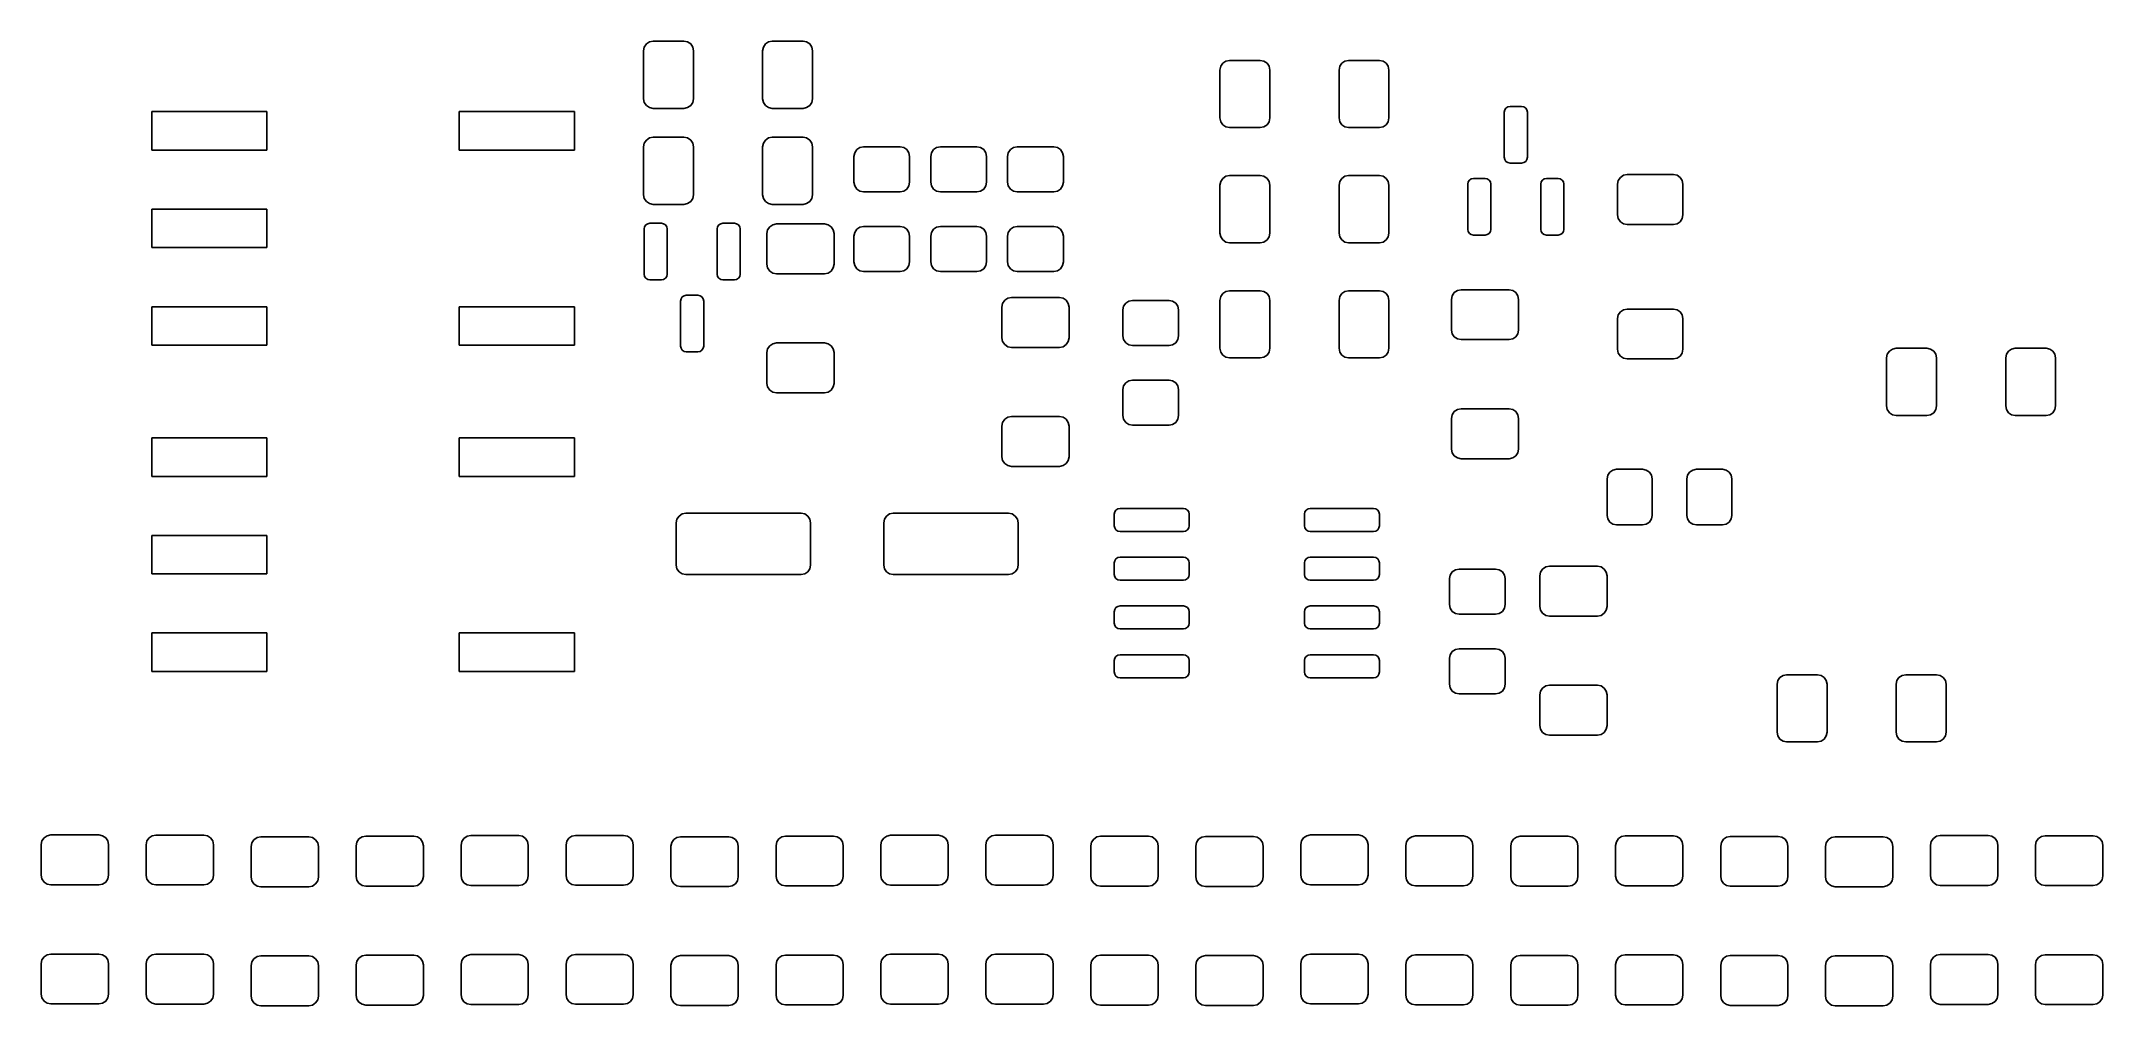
# Model space of a CAD drawing. Extents: x 4.53 to 6.64, y -3.99 to -3.
import ezdxf

# ---------------------------------------------------------------- set-up
doc = ezdxf.new("R2010")
doc.units = 0
doc.header["$MEASUREMENT"] = 0
doc.layers.add('BLACK', color=7, linetype='CONTINUOUS')

msp = doc.modelspace()

# ---------------------------------------------------------------- linework, layer by layer
at = {"layer": 'BLACK', "linetype": 'CONTINUOUS'}
for p, q in [((5.1486, -2.9999), (5.1517, -2.9978)), ((5.1517, -2.9978), (5.1555, -2.997)), ((5.1555, -2.997), (5.187, -2.997)), ((5.187, -2.997), (5.1908, -2.9978)), ((5.1908, -2.9978), (5.194, -2.9999)), ((5.2706, -2.9999), (5.2738, -2.9978)), ((5.2738, -2.9978), (5.2776, -2.997)), ((5.2776, -2.997), (5.3091, -2.997)), ((5.3091, -2.997), (5.3128, -2.9978)), ((5.3128, -2.9978), (5.316, -2.9999)), ((5.1457, -3.0069), (5.1464, -3.0031)), ((5.1457, -3.0561), (5.1457, -3.0069)), ((5.1464, -3.0031), (5.1486, -2.9999)), ((5.194, -2.9999), (5.1961, -3.0031)), ((5.1961, -3.0031), (5.1969, -3.0069)), ((5.1969, -3.0069), (5.1969, -3.0561)), ((5.2677, -3.0069), (5.2685, -3.0031)), ((5.2677, -3.0561), (5.2677, -3.0069)), ((5.2685, -3.0031), (5.2706, -2.9999)), ((5.316, -2.9999), (5.3181, -3.0031)), ((5.3181, -3.0031), (5.3189, -3.0069)), ((5.3189, -3.0069), (5.3189, -3.0561)), ((5.737, -3.0228), (5.7391, -3.0196)), ((5.7391, -3.0196), (5.7423, -3.0175)), ((5.7423, -3.0175), (5.7461, -3.0167)), ((5.7461, -3.0167), (5.7776, -3.0167)), ((5.7776, -3.0167), (5.7813, -3.0175)), ((5.7813, -3.0175), (5.7845, -3.0196)), ((5.7845, -3.0196), (5.7867, -3.0228)), ((5.859, -3.0228), (5.8612, -3.0196)), ((5.8612, -3.0196), (5.8643, -3.0175)), ((5.8643, -3.0175), (5.8681, -3.0167)), ((5.8681, -3.0167), (5.8996, -3.0167)), ((5.8996, -3.0167), (5.9034, -3.0175)), ((5.9034, -3.0175), (5.9066, -3.0196)), ((5.9066, -3.0196), (5.9087, -3.0228)), ((5.7362, -3.0266), (5.737, -3.0228)), ((5.7362, -3.0758), (5.7362, -3.0266)), ((5.7867, -3.0228), (5.7874, -3.0266)), ((5.7874, -3.0266), (5.7874, -3.0758)), ((5.8583, -3.0266), (5.859, -3.0228)), ((5.8583, -3.0758), (5.8583, -3.0266)), ((5.9087, -3.0228), (5.9094, -3.0266)), ((5.9094, -3.0266), (5.9094, -3.0758)), ((5.1464, -3.0599), (5.1457, -3.0561)), ((5.1486, -3.0631), (5.1464, -3.0599)), ((5.1961, -3.0599), (5.194, -3.0631)), ((5.1969, -3.0561), (5.1961, -3.0599)), ((5.2685, -3.0599), (5.2677, -3.0561)), ((5.2706, -3.0631), (5.2685, -3.0599)), ((5.3181, -3.0599), (5.316, -3.0631)), ((5.3189, -3.0561), (5.3181, -3.0599)), ((4.6417, -3.1087), (4.6417, -3.0693)), ((4.6417, -3.0693), (4.7598, -3.0693)), ((4.7598, -3.0693), (4.7598, -3.1087)), ((4.9567, -3.1087), (4.9567, -3.0693)), ((4.9567, -3.0693), (5.0748, -3.0693)), ((5.0748, -3.0693), (5.0748, -3.1087)), ((5.1517, -3.0652), (5.1486, -3.0631)), ((5.1555, -3.0659), (5.1517, -3.0652)), ((5.187, -3.0659), (5.1555, -3.0659)), ((5.1908, -3.0652), (5.187, -3.0659)), ((5.194, -3.0631), (5.1908, -3.0652)), ((5.2738, -3.0652), (5.2706, -3.0631)), ((5.2776, -3.0659), (5.2738, -3.0652)), ((5.3091, -3.0659), (5.2776, -3.0659)), ((5.3128, -3.0652), (5.3091, -3.0659)), ((5.316, -3.0631), (5.3128, -3.0652)), ((5.737, -3.0796), (5.7362, -3.0758)), ((5.7391, -3.0827), (5.737, -3.0796)), ((5.7423, -3.0849), (5.7391, -3.0827)), ((5.7845, -3.0827), (5.7813, -3.0849)), ((5.7867, -3.0796), (5.7845, -3.0827)), ((5.7874, -3.0758), (5.7867, -3.0796)), ((5.859, -3.0796), (5.8583, -3.0758)), ((5.8612, -3.0827), (5.859, -3.0796)), ((5.8643, -3.0849), (5.8612, -3.0827)), ((5.9066, -3.0827), (5.9034, -3.0849)), ((5.9087, -3.0796), (5.9066, -3.0827)), ((5.9094, -3.0758), (5.9087, -3.0796)), ((6.0276, -3.0699), (6.028, -3.0676)), ((6.0276, -3.1161), (6.0276, -3.0699)), ((6.028, -3.0676), (6.0293, -3.0657)), ((6.0293, -3.0657), (6.0312, -3.0644)), ((6.0312, -3.0644), (6.0335, -3.064)), ((6.0335, -3.064), (6.0453, -3.064)), ((6.0453, -3.064), (6.0475, -3.0644)), ((6.0475, -3.0644), (6.0495, -3.0657)), ((6.0495, -3.0657), (6.0507, -3.0676)), ((6.0507, -3.0676), (6.0512, -3.0699)), ((6.0512, -3.0699), (6.0512, -3.1161)), ((5.1457, -3.1053), (5.1464, -3.1015)), ((5.1464, -3.1015), (5.1486, -3.0984)), ((5.1486, -3.0984), (5.1517, -3.0962)), ((5.1517, -3.0962), (5.1555, -3.0955)), ((5.1555, -3.0955), (5.187, -3.0955)), ((5.187, -3.0955), (5.1908, -3.0962)), ((5.1908, -3.0962), (5.194, -3.0984)), ((5.194, -3.0984), (5.1961, -3.1015)), ((5.1961, -3.1015), (5.1969, -3.1053)), ((5.2677, -3.1053), (5.2685, -3.1015)), ((5.2685, -3.1015), (5.2706, -3.0984)), ((5.2706, -3.0984), (5.2738, -3.0962)), ((5.2738, -3.0962), (5.2776, -3.0955)), ((5.2776, -3.0955), (5.3091, -3.0955)), ((5.3091, -3.0955), (5.3128, -3.0962)), ((5.3128, -3.0962), (5.316, -3.0984)), ((5.316, -3.0984), (5.3181, -3.1015)), ((5.3181, -3.1015), (5.3189, -3.1053)), ((5.7461, -3.0856), (5.7423, -3.0849)), ((5.7776, -3.0856), (5.7461, -3.0856)), ((5.7813, -3.0849), (5.7776, -3.0856)), ((5.8681, -3.0856), (5.8643, -3.0849)), ((5.8996, -3.0856), (5.8681, -3.0856)), ((5.9034, -3.0849), (5.8996, -3.0856)), ((4.7598, -3.1087), (4.6417, -3.1087)), ((5.0748, -3.1087), (4.9567, -3.1087)), ((5.1457, -3.1545), (5.1457, -3.1053)), ((5.1969, -3.1053), (5.1969, -3.1545)), ((5.2677, -3.1545), (5.2677, -3.1053)), ((5.3189, -3.1053), (5.3189, -3.1545)), ((5.3612, -3.1152), (5.362, -3.1114)), ((5.3612, -3.1417), (5.3612, -3.1152)), ((5.362, -3.1114), (5.3641, -3.1082)), ((5.3641, -3.1082), (5.3673, -3.1061)), ((5.3673, -3.1061), (5.3711, -3.1053)), ((5.3711, -3.1053), (5.4085, -3.1053)), ((5.4085, -3.1053), (5.4122, -3.1061)), ((5.4122, -3.1061), (5.4154, -3.1082)), ((5.4154, -3.1082), (5.4176, -3.1114)), ((5.4176, -3.1114), (5.4183, -3.1152)), ((5.4183, -3.1152), (5.4183, -3.1417)), ((5.44, -3.1152), (5.4407, -3.1114)), ((5.44, -3.1417), (5.44, -3.1152)), ((5.4407, -3.1114), (5.4428, -3.1082)), ((5.4428, -3.1082), (5.446, -3.1061)), ((5.446, -3.1061), (5.4498, -3.1053)), ((5.4498, -3.1053), (5.4872, -3.1053)), ((5.4872, -3.1053), (5.491, -3.1061)), ((5.491, -3.1061), (5.4942, -3.1082)), ((5.4942, -3.1082), (5.4963, -3.1114)), ((5.4963, -3.1114), (5.497, -3.1152)), ((5.497, -3.1152), (5.497, -3.1417)), ((5.5187, -3.1152), (5.5194, -3.1114)), ((5.5187, -3.1417), (5.5187, -3.1152)), ((5.5194, -3.1114), (5.5216, -3.1082)), ((5.5216, -3.1082), (5.5248, -3.1061)), ((5.5248, -3.1061), (5.5285, -3.1053)), ((5.5285, -3.1053), (5.5659, -3.1053)), ((5.5659, -3.1053), (5.5697, -3.1061)), ((5.5697, -3.1061), (5.5729, -3.1082)), ((5.5729, -3.1082), (5.575, -3.1114)), ((5.575, -3.1114), (5.5758, -3.1152)), ((5.5758, -3.1152), (5.5758, -3.1417)), ((6.028, -3.1184), (6.0276, -3.1161)), ((6.0293, -3.1203), (6.028, -3.1184)), ((6.0312, -3.1216), (6.0293, -3.1203)), ((6.0335, -3.122), (6.0312, -3.1216)), ((6.0453, -3.122), (6.0335, -3.122)), ((6.0475, -3.1216), (6.0453, -3.122)), ((6.0495, -3.1203), (6.0475, -3.1216)), ((6.0507, -3.1184), (6.0495, -3.1203)), ((6.0512, -3.1161), (6.0507, -3.1184)), ((5.362, -3.1455), (5.3612, -3.1417)), ((5.3641, -3.1487), (5.362, -3.1455)), ((5.4176, -3.1455), (5.4154, -3.1487)), ((5.4183, -3.1417), (5.4176, -3.1455)), ((5.4407, -3.1455), (5.44, -3.1417)), ((5.4428, -3.1487), (5.4407, -3.1455)), ((5.4963, -3.1455), (5.4942, -3.1487)), ((5.497, -3.1417), (5.4963, -3.1455)), ((5.5194, -3.1455), (5.5187, -3.1417)), ((5.5216, -3.1487), (5.5194, -3.1455)), ((5.575, -3.1455), (5.5729, -3.1487)), ((5.5758, -3.1417), (5.575, -3.1455)), ((5.7362, -3.1447), (5.737, -3.1409)), ((5.7362, -3.1939), (5.7362, -3.1447)), ((5.737, -3.1409), (5.7391, -3.1377)), ((5.7391, -3.1377), (5.7423, -3.1356)), ((5.7423, -3.1356), (5.7461, -3.1348)), ((5.7461, -3.1348), (5.7776, -3.1348)), ((5.7776, -3.1348), (5.7813, -3.1356)), ((5.7813, -3.1356), (5.7845, -3.1377)), ((5.7845, -3.1377), (5.7867, -3.1409)), ((5.7867, -3.1409), (5.7874, -3.1447)), ((5.7874, -3.1447), (5.7874, -3.1939)), ((5.8583, -3.1447), (5.859, -3.1409)), ((5.8583, -3.1939), (5.8583, -3.1447)), ((5.859, -3.1409), (5.8612, -3.1377)), ((5.8612, -3.1377), (5.8643, -3.1356)), ((5.8643, -3.1356), (5.8681, -3.1348)), ((5.8681, -3.1348), (5.8996, -3.1348)), ((5.8996, -3.1348), (5.9034, -3.1356)), ((5.9034, -3.1356), (5.9066, -3.1377)), ((5.9066, -3.1377), (5.9087, -3.1409)), ((5.9087, -3.1409), (5.9094, -3.1447)), ((5.9094, -3.1447), (5.9094, -3.1939)), ((5.9902, -3.1437), (5.9906, -3.1414)), ((5.9902, -3.19), (5.9902, -3.1437)), ((5.9906, -3.1414), (5.9919, -3.1395)), ((5.9919, -3.1395), (5.9938, -3.1382)), ((5.9938, -3.1382), (5.9961, -3.1378)), ((5.9961, -3.1378), (6.0079, -3.1378)), ((6.0079, -3.1378), (6.0101, -3.1382)), ((6.0101, -3.1382), (6.012, -3.1395)), ((6.012, -3.1395), (6.0133, -3.1414)), ((6.0133, -3.1414), (6.0138, -3.1437)), ((6.0138, -3.1437), (6.0138, -3.19)), ((6.065, -3.1437), (6.0654, -3.1414)), ((6.065, -3.19), (6.065, -3.1437)), ((6.0654, -3.1414), (6.0667, -3.1395)), ((6.0667, -3.1395), (6.0686, -3.1382)), ((6.0686, -3.1382), (6.0709, -3.1378)), ((6.0709, -3.1378), (6.0827, -3.1378)), ((6.0827, -3.1378), (6.0849, -3.1382)), ((6.0849, -3.1382), (6.0869, -3.1395)), ((6.0869, -3.1395), (6.0881, -3.1414)), ((6.0881, -3.1414), (6.0886, -3.1437)), ((6.0886, -3.1437), (6.0886, -3.19)), ((6.1437, -3.1437), (6.1444, -3.1399)), ((6.1437, -3.1752), (6.1437, -3.1437)), ((6.1444, -3.1399), (6.1466, -3.1367)), ((6.1466, -3.1367), (6.1498, -3.1346)), ((6.1498, -3.1346), (6.1535, -3.1339)), ((6.1535, -3.1339), (6.2008, -3.1339)), ((6.2008, -3.1339), (6.2046, -3.1346)), ((6.2046, -3.1346), (6.2077, -3.1367)), ((6.2077, -3.1367), (6.2099, -3.1399)), ((6.2099, -3.1399), (6.2106, -3.1437)), ((6.2106, -3.1437), (6.2106, -3.1752)), ((5.1464, -3.1583), (5.1457, -3.1545)), ((5.1486, -3.1615), (5.1464, -3.1583)), ((5.1517, -3.1636), (5.1486, -3.1615)), ((5.1555, -3.1644), (5.1517, -3.1636)), ((5.187, -3.1644), (5.1555, -3.1644)), ((5.1908, -3.1636), (5.187, -3.1644)), ((5.194, -3.1615), (5.1908, -3.1636)), ((5.1961, -3.1583), (5.194, -3.1615)), ((5.1969, -3.1545), (5.1961, -3.1583)), ((5.2685, -3.1583), (5.2677, -3.1545)), ((5.2706, -3.1615), (5.2685, -3.1583)), ((5.2738, -3.1636), (5.2706, -3.1615)), ((5.2776, -3.1644), (5.2738, -3.1636)), ((5.3091, -3.1644), (5.2776, -3.1644)), ((5.3128, -3.1636), (5.3091, -3.1644)), ((5.316, -3.1615), (5.3128, -3.1636)), ((5.3181, -3.1583), (5.316, -3.1615)), ((5.3189, -3.1545), (5.3181, -3.1583)), ((5.3673, -3.1508), (5.3641, -3.1487)), ((5.3711, -3.1516), (5.3673, -3.1508)), ((5.4085, -3.1516), (5.3711, -3.1516)), ((5.4122, -3.1508), (5.4085, -3.1516)), ((5.4154, -3.1487), (5.4122, -3.1508)), ((5.446, -3.1508), (5.4428, -3.1487)), ((5.4498, -3.1516), (5.446, -3.1508)), ((5.4872, -3.1516), (5.4498, -3.1516)), ((5.491, -3.1508), (5.4872, -3.1516)), ((5.4942, -3.1487), (5.491, -3.1508)), ((5.5248, -3.1508), (5.5216, -3.1487)), ((5.5285, -3.1516), (5.5248, -3.1508)), ((5.5659, -3.1516), (5.5285, -3.1516)), ((5.5697, -3.1508), (5.5659, -3.1516)), ((5.5729, -3.1487), (5.5697, -3.1508)), ((4.6417, -3.2087), (4.6417, -3.1693)), ((4.6417, -3.1693), (4.7598, -3.1693)), ((4.7598, -3.1693), (4.7598, -3.2087)), ((5.1462, -3.1896), (5.1467, -3.1874)), ((5.1467, -3.1874), (5.148, -3.1855)), ((5.148, -3.1855), (5.1499, -3.1842)), ((5.1499, -3.1842), (5.1521, -3.1837)), ((5.1521, -3.1837), (5.164, -3.1837)), ((5.164, -3.1837), (5.1662, -3.1842)), ((5.1662, -3.1842), (5.1681, -3.1855)), ((5.1681, -3.1855), (5.1694, -3.1874)), ((5.1694, -3.1874), (5.1699, -3.1896)), ((5.221, -3.1896), (5.2215, -3.1874)), ((5.2215, -3.1874), (5.2228, -3.1855)), ((5.2228, -3.1855), (5.2247, -3.1842)), ((5.2247, -3.1842), (5.2269, -3.1837)), ((5.2269, -3.1837), (5.2388, -3.1837)), ((5.2388, -3.1837), (5.241, -3.1842)), ((5.241, -3.1842), (5.2429, -3.1855)), ((5.2429, -3.1855), (5.2442, -3.1874)), ((5.2442, -3.1874), (5.2447, -3.1896)), ((5.2727, -3.1906), (5.2749, -3.1874)), ((5.2749, -3.1874), (5.2781, -3.1852)), ((5.2781, -3.1852), (5.2818, -3.1845)), ((5.2818, -3.1845), (5.331, -3.1845)), ((5.331, -3.1845), (5.3348, -3.1852)), ((5.3348, -3.1852), (5.338, -3.1874)), ((5.338, -3.1874), (5.3401, -3.1906)), ((5.3641, -3.1899), (5.3673, -3.1878)), ((5.3673, -3.1878), (5.3711, -3.187)), ((5.3711, -3.187), (5.4085, -3.187)), ((5.4085, -3.187), (5.4122, -3.1878)), ((5.4122, -3.1878), (5.4154, -3.1899)), ((5.4428, -3.1899), (5.446, -3.1878)), ((5.446, -3.1878), (5.4498, -3.187)), ((5.4498, -3.187), (5.4872, -3.187)), ((5.4872, -3.187), (5.491, -3.1878)), ((5.491, -3.1878), (5.4942, -3.1899)), ((5.5216, -3.1899), (5.5248, -3.1878)), ((5.5248, -3.1878), (5.5285, -3.187)), ((5.5285, -3.187), (5.5659, -3.187)), ((5.5659, -3.187), (5.5697, -3.1878)), ((5.5697, -3.1878), (5.5729, -3.1899)), ((6.1444, -3.179), (6.1437, -3.1752)), ((6.1466, -3.1822), (6.1444, -3.179)), ((6.1498, -3.1843), (6.1466, -3.1822)), ((6.1535, -3.185), (6.1498, -3.1843)), ((6.2008, -3.185), (6.1535, -3.185)), ((6.2046, -3.1843), (6.2008, -3.185)), ((6.2077, -3.1822), (6.2046, -3.1843)), ((6.2099, -3.179), (6.2077, -3.1822)), ((6.2106, -3.1752), (6.2099, -3.179)), ((4.7598, -3.2087), (4.6417, -3.2087)), ((5.1462, -3.2359), (5.1462, -3.1896)), ((5.1699, -3.1896), (5.1699, -3.2359)), ((5.221, -3.2359), (5.221, -3.1896)), ((5.2447, -3.1896), (5.2447, -3.2359)), ((5.272, -3.1943), (5.2727, -3.1906)), ((5.272, -3.2258), (5.272, -3.1943)), ((5.3401, -3.1906), (5.3409, -3.1943)), ((5.3409, -3.1943), (5.3409, -3.2258)), ((5.3612, -3.1969), (5.362, -3.1931)), ((5.3612, -3.2234), (5.3612, -3.1969)), ((5.362, -3.1931), (5.3641, -3.1899)), ((5.4154, -3.1899), (5.4176, -3.1931)), ((5.4176, -3.1931), (5.4183, -3.1969)), ((5.4183, -3.1969), (5.4183, -3.2234)), ((5.44, -3.1969), (5.4407, -3.1931)), ((5.44, -3.2234), (5.44, -3.1969)), ((5.4407, -3.1931), (5.4428, -3.1899)), ((5.4942, -3.1899), (5.4963, -3.1931)), ((5.4963, -3.1931), (5.497, -3.1969)), ((5.497, -3.1969), (5.497, -3.2234)), ((5.5187, -3.1969), (5.5194, -3.1931)), ((5.5187, -3.2234), (5.5187, -3.1969)), ((5.5194, -3.1931), (5.5216, -3.1899)), ((5.5729, -3.1899), (5.575, -3.1931)), ((5.575, -3.1931), (5.5758, -3.1969)), ((5.5758, -3.1969), (5.5758, -3.2234)), ((5.737, -3.1977), (5.7362, -3.1939)), ((5.7391, -3.2009), (5.737, -3.1977)), ((5.7423, -3.203), (5.7391, -3.2009)), ((5.7461, -3.2037), (5.7423, -3.203)), ((5.7776, -3.2037), (5.7461, -3.2037)), ((5.7813, -3.203), (5.7776, -3.2037)), ((5.7845, -3.2009), (5.7813, -3.203)), ((5.7867, -3.1977), (5.7845, -3.2009)), ((5.7874, -3.1939), (5.7867, -3.1977)), ((5.859, -3.1977), (5.8583, -3.1939)), ((5.8612, -3.2009), (5.859, -3.1977)), ((5.8643, -3.203), (5.8612, -3.2009)), ((5.8681, -3.2037), (5.8643, -3.203)), ((5.8996, -3.2037), (5.8681, -3.2037)), ((5.9034, -3.203), (5.8996, -3.2037)), ((5.9066, -3.2009), (5.9034, -3.203)), ((5.9087, -3.1977), (5.9066, -3.2009)), ((5.9094, -3.1939), (5.9087, -3.1977)), ((5.9906, -3.1922), (5.9902, -3.19)), ((5.9919, -3.1941), (5.9906, -3.1922)), ((5.9938, -3.1954), (5.9919, -3.1941)), ((5.9961, -3.1959), (5.9938, -3.1954)), ((6.0079, -3.1959), (5.9961, -3.1959)), ((6.0101, -3.1954), (6.0079, -3.1959)), ((6.012, -3.1941), (6.0101, -3.1954)), ((6.0133, -3.1922), (6.012, -3.1941)), ((6.0138, -3.19), (6.0133, -3.1922)), ((6.0654, -3.1922), (6.065, -3.19)), ((6.0667, -3.1941), (6.0654, -3.1922)), ((6.0686, -3.1954), (6.0667, -3.1941)), ((6.0709, -3.1959), (6.0686, -3.1954)), ((6.0827, -3.1959), (6.0709, -3.1959)), ((6.0849, -3.1954), (6.0827, -3.1959)), ((6.0869, -3.1941), (6.0849, -3.1954)), ((6.0881, -3.1922), (6.0869, -3.1941)), ((6.0886, -3.19), (6.0881, -3.1922)), ((5.2727, -3.2296), (5.272, -3.2258)), ((5.2749, -3.2328), (5.2727, -3.2296)), ((5.3401, -3.2296), (5.338, -3.2328)), ((5.3409, -3.2258), (5.3401, -3.2296)), ((5.362, -3.2272), (5.3612, -3.2234)), ((5.3641, -3.2304), (5.362, -3.2272)), ((5.3673, -3.2325), (5.3641, -3.2304)), ((5.4154, -3.2304), (5.4122, -3.2325)), ((5.4176, -3.2272), (5.4154, -3.2304)), ((5.4183, -3.2234), (5.4176, -3.2272)), ((5.4407, -3.2272), (5.44, -3.2234)), ((5.4428, -3.2304), (5.4407, -3.2272)), ((5.446, -3.2325), (5.4428, -3.2304)), ((5.4942, -3.2304), (5.491, -3.2325)), ((5.4963, -3.2272), (5.4942, -3.2304)), ((5.497, -3.2234), (5.4963, -3.2272)), ((5.5194, -3.2272), (5.5187, -3.2234)), ((5.5216, -3.2304), (5.5194, -3.2272)), ((5.5248, -3.2325), (5.5216, -3.2304)), ((5.5729, -3.2304), (5.5697, -3.2325)), ((5.575, -3.2272), (5.5729, -3.2304)), ((5.5758, -3.2234), (5.575, -3.2272)), ((5.1467, -3.2382), (5.1462, -3.2359)), ((5.148, -3.2401), (5.1467, -3.2382)), ((5.1499, -3.2414), (5.148, -3.2401)), ((5.1521, -3.2418), (5.1499, -3.2414)), ((5.164, -3.2418), (5.1521, -3.2418)), ((5.1662, -3.2414), (5.164, -3.2418)), ((5.1681, -3.2401), (5.1662, -3.2414)), ((5.1694, -3.2382), (5.1681, -3.2401)), ((5.1699, -3.2359), (5.1694, -3.2382)), ((5.2215, -3.2382), (5.221, -3.2359)), ((5.2228, -3.2401), (5.2215, -3.2382)), ((5.2247, -3.2414), (5.2228, -3.2401)), ((5.2269, -3.2418), (5.2247, -3.2414)), ((5.2388, -3.2418), (5.2269, -3.2418)), ((5.241, -3.2414), (5.2388, -3.2418)), ((5.2429, -3.2401), (5.241, -3.2414)), ((5.2442, -3.2382), (5.2429, -3.2401)), ((5.2447, -3.2359), (5.2442, -3.2382)), ((5.2781, -3.2349), (5.2749, -3.2328)), ((5.2818, -3.2357), (5.2781, -3.2349)), ((5.331, -3.2357), (5.2818, -3.2357)), ((5.3348, -3.2349), (5.331, -3.2357)), ((5.338, -3.2328), (5.3348, -3.2349)), ((5.3711, -3.2333), (5.3673, -3.2325)), ((5.4085, -3.2333), (5.3711, -3.2333)), ((5.4122, -3.2325), (5.4085, -3.2333)), ((5.4498, -3.2333), (5.446, -3.2325)), ((5.4872, -3.2333), (5.4498, -3.2333)), ((5.491, -3.2325), (5.4872, -3.2333)), ((5.5285, -3.2333), (5.5248, -3.2325)), ((5.5659, -3.2333), (5.5285, -3.2333)), ((5.5697, -3.2325), (5.5659, -3.2333)), ((5.9763, -3.2549), (5.9795, -3.2527)), ((5.9795, -3.2527), (5.9833, -3.252)), ((5.9833, -3.252), (6.0325, -3.252)), ((6.0325, -3.252), (6.0362, -3.2527)), ((6.0362, -3.2527), (6.0394, -3.2549)), ((4.6417, -3.3087), (4.6417, -3.2693)), ((4.6417, -3.2693), (4.7598, -3.2693)), ((4.7598, -3.2693), (4.7598, -3.3087)), ((4.9567, -3.3087), (4.9567, -3.2693)), ((4.9567, -3.2693), (5.0748, -3.2693)), ((5.0748, -3.2693), (5.0748, -3.3087)), ((5.1836, -3.2635), (5.1841, -3.2612)), ((5.1836, -3.3097), (5.1836, -3.2635)), ((5.1841, -3.2612), (5.1854, -3.2593)), ((5.1854, -3.2593), (5.1873, -3.258)), ((5.1873, -3.258), (5.1895, -3.2576)), ((5.1895, -3.2576), (5.2014, -3.2576)), ((5.2014, -3.2576), (5.2036, -3.258)), ((5.2036, -3.258), (5.2055, -3.2593)), ((5.2055, -3.2593), (5.2068, -3.2612)), ((5.2068, -3.2612), (5.2073, -3.2635)), ((5.2073, -3.2635), (5.2073, -3.3097)), ((5.5128, -3.2697), (5.5135, -3.2659)), ((5.5128, -3.3012), (5.5128, -3.2697)), ((5.5135, -3.2659), (5.5157, -3.2627)), ((5.5157, -3.2627), (5.5189, -3.2606)), ((5.5189, -3.2606), (5.5226, -3.2598)), ((5.5226, -3.2598), (5.5719, -3.2598)), ((5.5719, -3.2598), (5.5756, -3.2606)), ((5.5756, -3.2606), (5.5788, -3.2627)), ((5.5788, -3.2627), (5.5809, -3.2659)), ((5.5809, -3.2659), (5.5817, -3.2697)), ((5.5817, -3.2697), (5.5817, -3.3012)), ((5.6368, -3.2726), (5.6376, -3.2689)), ((5.6368, -3.2992), (5.6368, -3.2726)), ((5.6376, -3.2689), (5.6397, -3.2657)), ((5.6397, -3.2657), (5.6429, -3.2635)), ((5.6429, -3.2635), (5.6467, -3.2628)), ((5.6467, -3.2628), (5.6841, -3.2628)), ((5.6841, -3.2628), (5.6878, -3.2635)), ((5.6878, -3.2635), (5.691, -3.2657)), ((5.691, -3.2657), (5.6931, -3.2689)), ((5.6931, -3.2689), (5.6939, -3.2726)), ((5.6939, -3.2726), (5.6939, -3.2992)), ((5.7362, -3.2628), (5.737, -3.259)), ((5.7362, -3.312), (5.7362, -3.2628)), ((5.737, -3.259), (5.7391, -3.2558)), ((5.7391, -3.2558), (5.7423, -3.2537)), ((5.7423, -3.2537), (5.7461, -3.253)), ((5.7461, -3.253), (5.7776, -3.253)), ((5.7776, -3.253), (5.7813, -3.2537)), ((5.7813, -3.2537), (5.7845, -3.2558)), ((5.7845, -3.2558), (5.7867, -3.259)), ((5.7867, -3.259), (5.7874, -3.2628)), ((5.7874, -3.2628), (5.7874, -3.312)), ((5.8583, -3.2628), (5.859, -3.259)), ((5.8583, -3.312), (5.8583, -3.2628)), ((5.859, -3.259), (5.8612, -3.2558)), ((5.8612, -3.2558), (5.8643, -3.2537)), ((5.8643, -3.2537), (5.8681, -3.253)), ((5.8681, -3.253), (5.8996, -3.253)), ((5.8996, -3.253), (5.9034, -3.2537)), ((5.9034, -3.2537), (5.9066, -3.2558)), ((5.9066, -3.2558), (5.9087, -3.259)), ((5.9087, -3.259), (5.9094, -3.2628)), ((5.9094, -3.2628), (5.9094, -3.312)), ((5.9734, -3.2618), (5.9742, -3.258)), ((5.9734, -3.2933), (5.9734, -3.2618)), ((5.9742, -3.258), (5.9763, -3.2549)), ((6.0394, -3.2549), (6.0416, -3.258)), ((6.0416, -3.258), (6.0423, -3.2618)), ((6.0423, -3.2618), (6.0423, -3.2933)), ((6.1466, -3.2745), (6.1498, -3.2724)), ((6.1498, -3.2724), (6.1535, -3.2717)), ((6.1535, -3.2717), (6.2008, -3.2717)), ((6.2008, -3.2717), (6.2046, -3.2724)), ((6.2046, -3.2724), (6.2077, -3.2745)), ((5.9742, -3.2971), (5.9734, -3.2933)), ((6.0423, -3.2933), (6.0416, -3.2971)), ((6.1437, -3.2815), (6.1444, -3.2777)), ((6.1437, -3.313), (6.1437, -3.2815)), ((6.1444, -3.2777), (6.1466, -3.2745)), ((6.2077, -3.2745), (6.2099, -3.2777)), ((6.2099, -3.2777), (6.2106, -3.2815)), ((6.2106, -3.2815), (6.2106, -3.313)), ((4.7598, -3.3087), (4.6417, -3.3087)), ((5.0748, -3.3087), (4.9567, -3.3087)), ((5.1841, -3.312), (5.1836, -3.3097)), ((5.1854, -3.3139), (5.1841, -3.312)), ((5.1873, -3.3152), (5.1854, -3.3139)), ((5.1895, -3.3156), (5.1873, -3.3152)), ((5.2014, -3.3156), (5.1895, -3.3156)), ((5.2036, -3.3152), (5.2014, -3.3156)), ((5.2055, -3.3139), (5.2036, -3.3152)), ((5.2068, -3.312), (5.2055, -3.3139)), ((5.2073, -3.3097), (5.2068, -3.312)), ((5.272, -3.3164), (5.2727, -3.3126)), ((5.2727, -3.3126), (5.2749, -3.3094)), ((5.2749, -3.3094), (5.2781, -3.3073)), ((5.2781, -3.3073), (5.2818, -3.3065)), ((5.2818, -3.3065), (5.331, -3.3065)), ((5.331, -3.3065), (5.3348, -3.3073)), ((5.3348, -3.3073), (5.338, -3.3094)), ((5.338, -3.3094), (5.3401, -3.3126)), ((5.3401, -3.3126), (5.3409, -3.3164)), ((5.5135, -3.3049), (5.5128, -3.3012)), ((5.5157, -3.3081), (5.5135, -3.3049)), ((5.5189, -3.3103), (5.5157, -3.3081)), ((5.5226, -3.311), (5.5189, -3.3103)), ((5.5719, -3.311), (5.5226, -3.311)), ((5.5756, -3.3103), (5.5719, -3.311)), ((5.5788, -3.3081), (5.5756, -3.3103)), ((5.5809, -3.3049), (5.5788, -3.3081)), ((5.5817, -3.3012), (5.5809, -3.3049)), ((5.6376, -3.303), (5.6368, -3.2992)), ((5.6397, -3.3062), (5.6376, -3.303)), ((5.6429, -3.3083), (5.6397, -3.3062)), ((5.6467, -3.3091), (5.6429, -3.3083)), ((5.6841, -3.3091), (5.6467, -3.3091)), ((5.6878, -3.3083), (5.6841, -3.3091)), ((5.691, -3.3062), (5.6878, -3.3083)), ((5.6931, -3.303), (5.691, -3.3062)), ((5.6939, -3.2992), (5.6931, -3.303)), ((5.737, -3.3158), (5.7362, -3.312)), ((5.7391, -3.319), (5.737, -3.3158)), ((5.7867, -3.3158), (5.7845, -3.319)), ((5.7874, -3.312), (5.7867, -3.3158)), ((5.859, -3.3158), (5.8583, -3.312)), ((5.8612, -3.319), (5.859, -3.3158)), ((5.9087, -3.3158), (5.9066, -3.319)), ((5.9094, -3.312), (5.9087, -3.3158)), ((5.9763, -3.3003), (5.9742, -3.2971)), ((5.9795, -3.3024), (5.9763, -3.3003)), ((5.9833, -3.3031), (5.9795, -3.3024)), ((6.0325, -3.3031), (5.9833, -3.3031)), ((6.0362, -3.3024), (6.0325, -3.3031)), ((6.0394, -3.3003), (6.0362, -3.3024)), ((6.0416, -3.2971), (6.0394, -3.3003)), ((6.1444, -3.3168), (6.1437, -3.313)), ((6.2106, -3.313), (6.2099, -3.3168)), ((6.42, -3.3181), (6.4222, -3.3149)), ((6.4222, -3.3149), (6.4254, -3.3128)), ((6.4254, -3.3128), (6.4291, -3.312)), ((6.4291, -3.312), (6.4606, -3.312)), ((6.4606, -3.312), (6.4644, -3.3128)), ((6.4644, -3.3128), (6.4676, -3.3149)), ((6.4676, -3.3149), (6.4697, -3.3181)), ((6.5421, -3.3181), (6.5442, -3.3149)), ((6.5442, -3.3149), (6.5474, -3.3128)), ((6.5474, -3.3128), (6.5512, -3.312)), ((6.5512, -3.312), (6.5827, -3.312)), ((6.5827, -3.312), (6.5864, -3.3128)), ((6.5864, -3.3128), (6.5896, -3.3149)), ((6.5896, -3.3149), (6.5918, -3.3181)), ((5.272, -3.3479), (5.272, -3.3164)), ((5.3409, -3.3164), (5.3409, -3.3479)), ((5.7423, -3.3211), (5.7391, -3.319)), ((5.7461, -3.3219), (5.7423, -3.3211)), ((5.7776, -3.3219), (5.7461, -3.3219)), ((5.7813, -3.3211), (5.7776, -3.3219)), ((5.7845, -3.319), (5.7813, -3.3211)), ((5.8643, -3.3211), (5.8612, -3.319)), ((5.8681, -3.3219), (5.8643, -3.3211)), ((5.8996, -3.3219), (5.8681, -3.3219)), ((5.9034, -3.3211), (5.8996, -3.3219)), ((5.9066, -3.319), (5.9034, -3.3211)), ((6.1466, -3.32), (6.1444, -3.3168)), ((6.1498, -3.3221), (6.1466, -3.32)), ((6.1535, -3.3228), (6.1498, -3.3221)), ((6.2008, -3.3228), (6.1535, -3.3228)), ((6.2046, -3.3221), (6.2008, -3.3228)), ((6.2077, -3.32), (6.2046, -3.3221)), ((6.2099, -3.3168), (6.2077, -3.32)), ((6.4193, -3.3219), (6.42, -3.3181)), ((6.4193, -3.3711), (6.4193, -3.3219)), ((6.4697, -3.3181), (6.4705, -3.3219)), ((6.4705, -3.3219), (6.4705, -3.3711)), ((6.5413, -3.3219), (6.5421, -3.3181)), ((6.5413, -3.3711), (6.5413, -3.3219)), ((6.5918, -3.3181), (6.5925, -3.3219)), ((6.5925, -3.3219), (6.5925, -3.3711)), ((5.2727, -3.3516), (5.272, -3.3479)), ((5.2749, -3.3548), (5.2727, -3.3516)), ((5.2781, -3.357), (5.2749, -3.3548)), ((5.2818, -3.3577), (5.2781, -3.357)), ((5.331, -3.3577), (5.2818, -3.3577)), ((5.3348, -3.357), (5.331, -3.3577)), ((5.338, -3.3548), (5.3348, -3.357)), ((5.3401, -3.3516), (5.338, -3.3548)), ((5.3409, -3.3479), (5.3401, -3.3516)), ((5.6368, -3.3543), (5.6376, -3.3506)), ((5.6368, -3.3809), (5.6368, -3.3543)), ((5.6376, -3.3506), (5.6397, -3.3474)), ((5.6397, -3.3474), (5.6429, -3.3452)), ((5.6429, -3.3452), (5.6467, -3.3445)), ((5.6467, -3.3445), (5.6841, -3.3445)), ((5.6841, -3.3445), (5.6878, -3.3452)), ((5.6878, -3.3452), (5.691, -3.3474)), ((5.691, -3.3474), (5.6931, -3.3506)), ((5.6931, -3.3506), (5.6939, -3.3543)), ((5.6939, -3.3543), (5.6939, -3.3809)), ((5.9742, -3.3801), (5.9763, -3.3769)), ((5.9763, -3.3769), (5.9795, -3.3748)), ((5.9795, -3.3748), (5.9833, -3.374)), ((5.9833, -3.374), (6.0325, -3.374)), ((6.0325, -3.374), (6.0362, -3.3748)), ((6.0362, -3.3748), (6.0394, -3.3769)), ((6.0394, -3.3769), (6.0416, -3.3801)), ((6.42, -3.3748), (6.4193, -3.3711)), ((6.4222, -3.378), (6.42, -3.3748)), ((6.4254, -3.3802), (6.4222, -3.378)), ((6.4676, -3.378), (6.4644, -3.3802)), ((6.4697, -3.3748), (6.4676, -3.378)), ((6.4705, -3.3711), (6.4697, -3.3748)), ((6.5421, -3.3748), (6.5413, -3.3711)), ((6.5442, -3.378), (6.5421, -3.3748)), ((6.5474, -3.3802), (6.5442, -3.378)), ((6.5896, -3.378), (6.5864, -3.3802)), ((6.5918, -3.3748), (6.5896, -3.378)), ((6.5925, -3.3711), (6.5918, -3.3748)), ((5.5128, -3.3917), (5.5135, -3.388)), ((5.5128, -3.4232), (5.5128, -3.3917)), ((5.5135, -3.388), (5.5157, -3.3848)), ((5.5157, -3.3848), (5.5189, -3.3826)), ((5.5189, -3.3826), (5.5226, -3.3819)), ((5.5226, -3.3819), (5.5719, -3.3819)), ((5.5719, -3.3819), (5.5756, -3.3826)), ((5.5756, -3.3826), (5.5788, -3.3848)), ((5.5788, -3.3848), (5.5809, -3.388)), ((5.5809, -3.388), (5.5817, -3.3917)), ((5.5817, -3.3917), (5.5817, -3.4232)), ((5.6376, -3.3847), (5.6368, -3.3809)), ((5.6397, -3.3879), (5.6376, -3.3847)), ((5.6429, -3.39), (5.6397, -3.3879)), ((5.6467, -3.3907), (5.6429, -3.39)), ((5.6841, -3.3907), (5.6467, -3.3907)), ((5.6878, -3.39), (5.6841, -3.3907)), ((5.691, -3.3879), (5.6878, -3.39)), ((5.6931, -3.3847), (5.691, -3.3879)), ((5.6939, -3.3809), (5.6931, -3.3847)), ((5.9734, -3.3839), (5.9742, -3.3801)), ((5.9734, -3.4154), (5.9734, -3.3839)), ((6.0416, -3.3801), (6.0423, -3.3839)), ((6.0423, -3.3839), (6.0423, -3.4154)), ((6.4291, -3.3809), (6.4254, -3.3802)), ((6.4606, -3.3809), (6.4291, -3.3809)), ((6.4644, -3.3802), (6.4606, -3.3809)), ((6.5512, -3.3809), (6.5474, -3.3802)), ((6.5827, -3.3809), (6.5512, -3.3809)), ((6.5864, -3.3802), (6.5827, -3.3809)), ((4.6417, -3.4433), (4.6417, -3.4039)), ((4.6417, -3.4039), (4.7598, -3.4039)), ((4.7598, -3.4039), (4.7598, -3.4433)), ((4.9567, -3.4433), (4.9567, -3.4039)), ((4.9567, -3.4039), (5.0748, -3.4039)), ((5.0748, -3.4039), (5.0748, -3.4433)), ((5.9742, -3.4191), (5.9734, -3.4154)), ((5.9763, -3.4223), (5.9742, -3.4191)), ((6.0416, -3.4191), (6.0394, -3.4223)), ((6.0423, -3.4154), (6.0416, -3.4191)), ((5.5135, -3.427), (5.5128, -3.4232)), ((5.5157, -3.4302), (5.5135, -3.427)), ((5.5189, -3.4323), (5.5157, -3.4302)), ((5.5226, -3.4331), (5.5189, -3.4323)), ((5.5719, -3.4331), (5.5226, -3.4331)), ((5.5756, -3.4323), (5.5719, -3.4331)), ((5.5788, -3.4302), (5.5756, -3.4323)), ((5.5809, -3.427), (5.5788, -3.4302)), ((5.5817, -3.4232), (5.5809, -3.427)), ((5.9795, -3.4244), (5.9763, -3.4223)), ((5.9833, -3.4252), (5.9795, -3.4244)), ((6.0325, -3.4252), (5.9833, -3.4252)), ((6.0362, -3.4244), (6.0325, -3.4252)), ((6.0394, -3.4223), (6.0362, -3.4244)), ((6.1329, -3.4459), (6.1336, -3.4421)), ((6.1336, -3.4421), (6.1358, -3.4389)), ((6.1358, -3.4389), (6.1389, -3.4368)), ((6.1389, -3.4368), (6.1427, -3.436)), ((6.1427, -3.436), (6.1693, -3.436)), ((6.1693, -3.436), (6.1731, -3.4368)), ((6.1731, -3.4368), (6.1763, -3.4389)), ((6.1763, -3.4389), (6.1784, -3.4421)), ((6.1784, -3.4421), (6.1791, -3.4459)), ((6.2146, -3.4459), (6.2153, -3.4421)), ((6.2153, -3.4421), (6.2174, -3.4389)), ((6.2174, -3.4389), (6.2206, -3.4368)), ((6.2206, -3.4368), (6.2244, -3.436)), ((6.2244, -3.436), (6.251, -3.436)), ((6.251, -3.436), (6.2548, -3.4368)), ((6.2548, -3.4368), (6.2579, -3.4389)), ((6.2579, -3.4389), (6.2601, -3.4421)), ((6.2601, -3.4421), (6.2608, -3.4459)), ((4.7598, -3.4433), (4.6417, -3.4433)), ((5.0748, -3.4433), (4.9567, -3.4433)), ((6.1329, -3.4833), (6.1329, -3.4459)), ((6.1791, -3.4459), (6.1791, -3.4833)), ((6.2146, -3.4833), (6.2146, -3.4459)), ((6.2608, -3.4459), (6.2608, -3.4833)), ((5.1799, -3.4872), (5.182, -3.484)), ((5.182, -3.484), (5.1852, -3.4818)), ((5.1852, -3.4818), (5.189, -3.4811)), ((5.189, -3.4811), (5.3071, -3.4811)), ((5.3071, -3.4811), (5.3109, -3.4818)), ((5.3109, -3.4818), (5.314, -3.484)), ((5.314, -3.484), (5.3162, -3.4872)), ((5.3925, -3.4872), (5.3946, -3.484)), ((5.3946, -3.484), (5.3978, -3.4818)), ((5.3978, -3.4818), (5.4016, -3.4811)), ((5.4016, -3.4811), (5.5197, -3.4811)), ((5.5197, -3.4811), (5.5235, -3.4818)), ((5.5235, -3.4818), (5.5266, -3.484)), ((5.5266, -3.484), (5.5288, -3.4872)), ((5.628, -3.4821), (5.6284, -3.4798)), ((5.628, -3.4939), (5.628, -3.4821)), ((5.6284, -3.4798), (5.6297, -3.4779)), ((5.6297, -3.4779), (5.6316, -3.4766)), ((5.6316, -3.4766), (5.6339, -3.4762)), ((5.6339, -3.4762), (5.6988, -3.4762)), ((5.6988, -3.4762), (5.7011, -3.4766)), ((5.7011, -3.4766), (5.703, -3.4779)), ((5.703, -3.4779), (5.7043, -3.4798)), ((5.7043, -3.4798), (5.7047, -3.4821)), ((5.7047, -3.4821), (5.7047, -3.4939)), ((5.8228, -3.4821), (5.8233, -3.4798)), ((5.8228, -3.4939), (5.8228, -3.4821)), ((5.8233, -3.4798), (5.8246, -3.4779)), ((5.8246, -3.4779), (5.8265, -3.4766)), ((5.8265, -3.4766), (5.8287, -3.4762)), ((5.8287, -3.4762), (5.8937, -3.4762)), ((5.8937, -3.4762), (5.896, -3.4766)), ((5.896, -3.4766), (5.8979, -3.4779)), ((5.8979, -3.4779), (5.8992, -3.4798)), ((5.8992, -3.4798), (5.8996, -3.4821)), ((5.8996, -3.4821), (5.8996, -3.4939)), ((6.1336, -3.487), (6.1329, -3.4833)), ((6.1791, -3.4833), (6.1784, -3.487)), ((6.2153, -3.487), (6.2146, -3.4833)), ((6.2608, -3.4833), (6.2601, -3.487)), ((4.6417, -3.5433), (4.6417, -3.5039)), ((4.6417, -3.5039), (4.7598, -3.5039)), ((4.7598, -3.5039), (4.7598, -3.5433)), ((5.1791, -3.4909), (5.1799, -3.4872)), ((5.1791, -3.5342), (5.1791, -3.4909)), ((5.3162, -3.4872), (5.3169, -3.4909)), ((5.3169, -3.4909), (5.3169, -3.5342)), ((5.3917, -3.4909), (5.3925, -3.4872)), ((5.3917, -3.5342), (5.3917, -3.4909)), ((5.5288, -3.4872), (5.5295, -3.4909)), ((5.5295, -3.4909), (5.5295, -3.5342)), ((5.6284, -3.4962), (5.628, -3.4939)), ((5.6297, -3.4981), (5.6284, -3.4962)), ((5.6316, -3.4994), (5.6297, -3.4981)), ((5.6339, -3.4998), (5.6316, -3.4994)), ((5.6988, -3.4998), (5.6339, -3.4998)), ((5.7011, -3.4994), (5.6988, -3.4998)), ((5.703, -3.4981), (5.7011, -3.4994)), ((5.7043, -3.4962), (5.703, -3.4981)), ((5.7047, -3.4939), (5.7043, -3.4962)), ((5.8233, -3.4962), (5.8228, -3.4939)), ((5.8246, -3.4981), (5.8233, -3.4962)), ((5.8265, -3.4994), (5.8246, -3.4981)), ((5.8287, -3.4998), (5.8265, -3.4994)), ((5.8937, -3.4998), (5.8287, -3.4998)), ((5.896, -3.4994), (5.8937, -3.4998)), ((5.8979, -3.4981), (5.896, -3.4994)), ((5.8992, -3.4962), (5.8979, -3.4981)), ((5.8996, -3.4939), (5.8992, -3.4962)), ((6.1358, -3.4902), (6.1336, -3.487)), ((6.1389, -3.4924), (6.1358, -3.4902)), ((6.1427, -3.4931), (6.1389, -3.4924)), ((6.1693, -3.4931), (6.1427, -3.4931)), ((6.1731, -3.4924), (6.1693, -3.4931)), ((6.1763, -3.4902), (6.1731, -3.4924)), ((6.1784, -3.487), (6.1763, -3.4902)), ((6.2174, -3.4902), (6.2153, -3.487)), ((6.2206, -3.4924), (6.2174, -3.4902)), ((6.2244, -3.4931), (6.2206, -3.4924)), ((6.251, -3.4931), (6.2244, -3.4931)), ((6.2548, -3.4924), (6.251, -3.4931)), ((6.2579, -3.4902), (6.2548, -3.4924)), ((6.2601, -3.487), (6.2579, -3.4902)), ((5.6297, -3.5279), (5.6316, -3.5266)), ((5.6316, -3.5266), (5.6339, -3.5262)), ((5.6339, -3.5262), (5.6988, -3.5262)), ((5.6988, -3.5262), (5.7011, -3.5266)), ((5.7011, -3.5266), (5.703, -3.5279)), ((5.8246, -3.5279), (5.8265, -3.5266)), ((5.8265, -3.5266), (5.8287, -3.5262)), ((5.8287, -3.5262), (5.8937, -3.5262)), ((5.8937, -3.5262), (5.896, -3.5266)), ((5.896, -3.5266), (5.8979, -3.5279)), ((4.7598, -3.5433), (4.6417, -3.5433)), ((5.1799, -3.538), (5.1791, -3.5342)), ((5.182, -3.5412), (5.1799, -3.538)), ((5.1852, -3.5433), (5.182, -3.5412)), ((5.189, -3.5441), (5.1852, -3.5433)), ((5.3071, -3.5441), (5.189, -3.5441)), ((5.3109, -3.5433), (5.3071, -3.5441)), ((5.314, -3.5412), (5.3109, -3.5433)), ((5.3162, -3.538), (5.314, -3.5412)), ((5.3169, -3.5342), (5.3162, -3.538)), ((5.3925, -3.538), (5.3917, -3.5342)), ((5.3946, -3.5412), (5.3925, -3.538)), ((5.3978, -3.5433), (5.3946, -3.5412)), ((5.4016, -3.5441), (5.3978, -3.5433)), ((5.5197, -3.5441), (5.4016, -3.5441)), ((5.5235, -3.5433), (5.5197, -3.5441)), ((5.5266, -3.5412), (5.5235, -3.5433)), ((5.5288, -3.538), (5.5266, -3.5412)), ((5.5295, -3.5342), (5.5288, -3.538)), ((5.628, -3.5321), (5.6284, -3.5298)), ((5.628, -3.5439), (5.628, -3.5321)), ((5.6284, -3.5462), (5.628, -3.5439)), ((5.6284, -3.5298), (5.6297, -3.5279)), ((5.6297, -3.5481), (5.6284, -3.5462)), ((5.6316, -3.5494), (5.6297, -3.5481)), ((5.703, -3.5481), (5.7011, -3.5494)), ((5.703, -3.5279), (5.7043, -3.5298)), ((5.7043, -3.5462), (5.703, -3.5481)), ((5.7043, -3.5298), (5.7047, -3.5321)), ((5.7047, -3.5439), (5.7043, -3.5462)), ((5.7047, -3.5321), (5.7047, -3.5439)), ((5.8228, -3.5321), (5.8233, -3.5298)), ((5.8228, -3.5439), (5.8228, -3.5321)), ((5.8233, -3.5462), (5.8228, -3.5439)), ((5.8233, -3.5298), (5.8246, -3.5279)), ((5.8246, -3.5481), (5.8233, -3.5462)), ((5.8265, -3.5494), (5.8246, -3.5481)), ((5.8979, -3.5481), (5.896, -3.5494)), ((5.8979, -3.5279), (5.8992, -3.5298)), ((5.8992, -3.5462), (5.8979, -3.5481)), ((5.8992, -3.5298), (5.8996, -3.5321)), ((5.8996, -3.5439), (5.8992, -3.5462)), ((5.8996, -3.5321), (5.8996, -3.5439)), ((5.9715, -3.5482), (5.9722, -3.5445)), ((5.9715, -3.5748), (5.9715, -3.5482)), ((5.9722, -3.5445), (5.9743, -3.5413)), ((5.9743, -3.5413), (5.9775, -3.5391)), ((5.9775, -3.5391), (5.9813, -3.5384)), ((5.9813, -3.5384), (6.0187, -3.5384)), ((6.0187, -3.5384), (6.0225, -3.5391)), ((6.0225, -3.5391), (6.0257, -3.5413)), ((6.0257, -3.5413), (6.0278, -3.5445)), ((6.0278, -3.5445), (6.0285, -3.5482)), ((6.0285, -3.5482), (6.0285, -3.5748)), ((6.064, -3.5453), (6.0647, -3.5415)), ((6.064, -3.5768), (6.064, -3.5453)), ((6.0647, -3.5415), (6.0669, -3.5383)), ((6.0669, -3.5383), (6.0701, -3.5362)), ((6.0701, -3.5362), (6.0738, -3.5354)), ((6.0738, -3.5354), (6.123, -3.5354)), ((6.123, -3.5354), (6.1268, -3.5362)), ((6.1268, -3.5362), (6.13, -3.5383)), ((6.13, -3.5383), (6.1321, -3.5415)), ((6.1321, -3.5415), (6.1329, -3.5453)), ((6.1329, -3.5453), (6.1329, -3.5768)), ((5.6339, -3.5498), (5.6316, -3.5494)), ((5.6988, -3.5498), (5.6339, -3.5498)), ((5.7011, -3.5494), (5.6988, -3.5498)), ((5.8287, -3.5498), (5.8265, -3.5494)), ((5.8937, -3.5498), (5.8287, -3.5498)), ((5.896, -3.5494), (5.8937, -3.5498)), ((5.628, -3.5821), (5.6284, -3.5798)), ((5.628, -3.5939), (5.628, -3.5821)), ((5.6284, -3.5798), (5.6297, -3.5779)), ((5.6297, -3.5779), (5.6316, -3.5766)), ((5.6316, -3.5766), (5.6339, -3.5762)), ((5.6339, -3.5762), (5.6988, -3.5762)), ((5.6988, -3.5762), (5.7011, -3.5766)), ((5.7011, -3.5766), (5.703, -3.5779)), ((5.703, -3.5779), (5.7043, -3.5798)), ((5.7043, -3.5798), (5.7047, -3.5821)), ((5.7047, -3.5821), (5.7047, -3.5939)), ((5.8228, -3.5821), (5.8233, -3.5798)), ((5.8228, -3.5939), (5.8228, -3.5821)), ((5.8233, -3.5798), (5.8246, -3.5779)), ((5.8246, -3.5779), (5.8265, -3.5766)), ((5.8265, -3.5766), (5.8287, -3.5762)), ((5.8287, -3.5762), (5.8937, -3.5762)), ((5.8937, -3.5762), (5.896, -3.5766)), ((5.896, -3.5766), (5.8979, -3.5779)), ((5.8979, -3.5779), (5.8992, -3.5798)), ((5.8992, -3.5798), (5.8996, -3.5821)), ((5.8996, -3.5821), (5.8996, -3.5939)), ((5.9722, -3.5786), (5.9715, -3.5748)), ((5.9743, -3.5818), (5.9722, -3.5786)), ((5.9775, -3.5839), (5.9743, -3.5818)), ((5.9813, -3.5846), (5.9775, -3.5839)), ((6.0187, -3.5846), (5.9813, -3.5846)), ((6.0225, -3.5839), (6.0187, -3.5846)), ((6.0257, -3.5818), (6.0225, -3.5839)), ((6.0278, -3.5786), (6.0257, -3.5818)), ((6.0285, -3.5748), (6.0278, -3.5786)), ((6.0647, -3.5805), (6.064, -3.5768)), ((6.0669, -3.5837), (6.0647, -3.5805)), ((6.0701, -3.5859), (6.0669, -3.5837)), ((6.0738, -3.5866), (6.0701, -3.5859)), ((6.123, -3.5866), (6.0738, -3.5866)), ((6.1268, -3.5859), (6.123, -3.5866)), ((6.13, -3.5837), (6.1268, -3.5859)), ((6.1321, -3.5805), (6.13, -3.5837)), ((6.1329, -3.5768), (6.1321, -3.5805)), ((4.6417, -3.6433), (4.6417, -3.6039)), ((4.6417, -3.6039), (4.7598, -3.6039)), ((4.7598, -3.6039), (4.7598, -3.6433)), ((4.9567, -3.6433), (4.9567, -3.6039)), ((4.9567, -3.6039), (5.0748, -3.6039)), ((5.0748, -3.6039), (5.0748, -3.6433)), ((5.6284, -3.5962), (5.628, -3.5939)), ((5.6297, -3.5981), (5.6284, -3.5962)), ((5.6316, -3.5994), (5.6297, -3.5981)), ((5.6339, -3.5998), (5.6316, -3.5994)), ((5.6988, -3.5998), (5.6339, -3.5998)), ((5.7011, -3.5994), (5.6988, -3.5998)), ((5.703, -3.5981), (5.7011, -3.5994)), ((5.7043, -3.5962), (5.703, -3.5981)), ((5.7047, -3.5939), (5.7043, -3.5962)), ((5.8233, -3.5962), (5.8228, -3.5939)), ((5.8246, -3.5981), (5.8233, -3.5962)), ((5.8265, -3.5994), (5.8246, -3.5981)), ((5.8287, -3.5998), (5.8265, -3.5994)), ((5.8937, -3.5998), (5.8287, -3.5998)), ((5.896, -3.5994), (5.8937, -3.5998)), ((5.8979, -3.5981), (5.896, -3.5994)), ((5.8992, -3.5962), (5.8979, -3.5981)), ((5.8996, -3.5939), (5.8992, -3.5962)), ((5.628, -3.6321), (5.6284, -3.6298)), ((5.628, -3.6439), (5.628, -3.6321)), ((5.6284, -3.6298), (5.6297, -3.6279)), ((5.6297, -3.6279), (5.6316, -3.6266)), ((5.6316, -3.6266), (5.6339, -3.6262)), ((5.6339, -3.6262), (5.6988, -3.6262)), ((5.6988, -3.6262), (5.7011, -3.6266)), ((5.7011, -3.6266), (5.703, -3.6279)), ((5.703, -3.6279), (5.7043, -3.6298)), ((5.7043, -3.6298), (5.7047, -3.6321)), ((5.7047, -3.6321), (5.7047, -3.6439)), ((5.8228, -3.6321), (5.8233, -3.6298)), ((5.8228, -3.6439), (5.8228, -3.6321)), ((5.8233, -3.6298), (5.8246, -3.6279)), ((5.8246, -3.6279), (5.8265, -3.6266)), ((5.8265, -3.6266), (5.8287, -3.6262)), ((5.8287, -3.6262), (5.8937, -3.6262)), ((5.8937, -3.6262), (5.896, -3.6266)), ((5.896, -3.6266), (5.8979, -3.6279)), ((5.8979, -3.6279), (5.8992, -3.6298)), ((5.8992, -3.6298), (5.8996, -3.6321)), ((5.8996, -3.6321), (5.8996, -3.6439)), ((5.9715, -3.6299), (5.9722, -3.6262)), ((5.9715, -3.6565), (5.9715, -3.6299)), ((5.9722, -3.6262), (5.9743, -3.623)), ((5.9743, -3.623), (5.9775, -3.6208)), ((5.9775, -3.6208), (5.9813, -3.6201)), ((5.9813, -3.6201), (6.0187, -3.6201)), ((6.0187, -3.6201), (6.0225, -3.6208)), ((6.0225, -3.6208), (6.0257, -3.623)), ((6.0257, -3.623), (6.0278, -3.6262)), ((6.0278, -3.6262), (6.0285, -3.6299)), ((6.0285, -3.6299), (6.0285, -3.6565)), ((4.7598, -3.6433), (4.6417, -3.6433)), ((5.0748, -3.6433), (4.9567, -3.6433)), ((5.6284, -3.6462), (5.628, -3.6439)), ((5.6297, -3.6481), (5.6284, -3.6462)), ((5.6316, -3.6494), (5.6297, -3.6481)), ((5.6339, -3.6498), (5.6316, -3.6494)), ((5.6988, -3.6498), (5.6339, -3.6498)), ((5.7011, -3.6494), (5.6988, -3.6498)), ((5.703, -3.6481), (5.7011, -3.6494)), ((5.7043, -3.6462), (5.703, -3.6481)), ((5.7047, -3.6439), (5.7043, -3.6462)), ((5.8233, -3.6462), (5.8228, -3.6439)), ((5.8246, -3.6481), (5.8233, -3.6462)), ((5.8265, -3.6494), (5.8246, -3.6481)), ((5.8287, -3.6498), (5.8265, -3.6494)), ((5.8937, -3.6498), (5.8287, -3.6498)), ((5.896, -3.6494), (5.8937, -3.6498)), ((5.8979, -3.6481), (5.896, -3.6494)), ((5.8992, -3.6462), (5.8979, -3.6481)), ((5.8996, -3.6439), (5.8992, -3.6462)), ((6.3071, -3.6565), (6.3078, -3.6527)), ((6.3078, -3.6527), (6.31, -3.6495)), ((6.31, -3.6495), (6.3132, -3.6474)), ((6.3132, -3.6474), (6.3169, -3.6467)), ((6.3169, -3.6467), (6.3484, -3.6467)), ((6.3484, -3.6467), (6.3522, -3.6474)), ((6.3522, -3.6474), (6.3554, -3.6495)), ((6.3554, -3.6495), (6.3575, -3.6527)), ((6.3575, -3.6527), (6.3583, -3.6565)), ((6.4291, -3.6565), (6.4299, -3.6527)), ((6.4299, -3.6527), (6.432, -3.6495)), ((6.432, -3.6495), (6.4352, -3.6474)), ((6.4352, -3.6474), (6.439, -3.6467)), ((6.439, -3.6467), (6.4705, -3.6467)), ((6.4705, -3.6467), (6.4742, -3.6474)), ((6.4742, -3.6474), (6.4774, -3.6495)), ((6.4774, -3.6495), (6.4796, -3.6527)), ((6.4796, -3.6527), (6.4803, -3.6565)), ((5.9722, -3.6603), (5.9715, -3.6565)), ((5.9743, -3.6635), (5.9722, -3.6603)), ((5.9775, -3.6656), (5.9743, -3.6635)), ((5.9813, -3.6663), (5.9775, -3.6656)), ((6.0187, -3.6663), (5.9813, -3.6663)), ((6.0225, -3.6656), (6.0187, -3.6663)), ((6.0257, -3.6635), (6.0225, -3.6656)), ((6.0278, -3.6603), (6.0257, -3.6635)), ((6.0285, -3.6565), (6.0278, -3.6603)), ((6.064, -3.6673), (6.0647, -3.6636)), ((6.064, -3.6988), (6.064, -3.6673)), ((6.0647, -3.6636), (6.0669, -3.6604)), ((6.0669, -3.6604), (6.0701, -3.6582)), ((6.0701, -3.6582), (6.0738, -3.6575)), ((6.0738, -3.6575), (6.123, -3.6575)), ((6.123, -3.6575), (6.1268, -3.6582)), ((6.1268, -3.6582), (6.13, -3.6604)), ((6.13, -3.6604), (6.1321, -3.6636)), ((6.1321, -3.6636), (6.1329, -3.6673)), ((6.1329, -3.6673), (6.1329, -3.6988)), ((6.3071, -3.7057), (6.3071, -3.6565)), ((6.3583, -3.6565), (6.3583, -3.7057)), ((6.4291, -3.7057), (6.4291, -3.6565)), ((6.4803, -3.6565), (6.4803, -3.7057)), ((6.0647, -3.7026), (6.064, -3.6988)), ((6.0669, -3.7058), (6.0647, -3.7026)), ((6.0701, -3.7079), (6.0669, -3.7058)), ((6.0738, -3.7087), (6.0701, -3.7079)), ((6.123, -3.7087), (6.0738, -3.7087)), ((6.1268, -3.7079), (6.123, -3.7087)), ((6.13, -3.7058), (6.1268, -3.7079)), ((6.1321, -3.7026), (6.13, -3.7058)), ((6.1329, -3.6988), (6.1321, -3.7026)), ((6.3078, -3.7095), (6.3071, -3.7057)), ((6.31, -3.7127), (6.3078, -3.7095)), ((6.3132, -3.7148), (6.31, -3.7127)), ((6.3169, -3.7156), (6.3132, -3.7148)), ((6.3484, -3.7156), (6.3169, -3.7156)), ((6.3522, -3.7148), (6.3484, -3.7156)), ((6.3554, -3.7127), (6.3522, -3.7148)), ((6.3575, -3.7095), (6.3554, -3.7127)), ((6.3583, -3.7057), (6.3575, -3.7095)), ((6.4299, -3.7095), (6.4291, -3.7057)), ((6.432, -3.7127), (6.4299, -3.7095)), ((6.4352, -3.7148), (6.432, -3.7127)), ((6.439, -3.7156), (6.4352, -3.7148)), ((6.4705, -3.7156), (6.439, -3.7156)), ((6.4742, -3.7148), (6.4705, -3.7156)), ((6.4774, -3.7127), (6.4742, -3.7148)), ((6.4796, -3.7095), (6.4774, -3.7127)), ((6.4803, -3.7057), (6.4796, -3.7095)), ((4.5285, -3.8209), (4.5293, -3.8171)), ((4.5285, -3.8524), (4.5285, -3.8209)), ((4.5293, -3.8171), (4.5314, -3.8139)), ((4.5314, -3.8139), (4.5346, -3.8118)), ((4.5346, -3.8118), (4.5384, -3.811)), ((4.5384, -3.811), (4.5876, -3.811)), ((4.5876, -3.811), (4.5914, -3.8118)), ((4.5914, -3.8118), (4.5946, -3.8139)), ((4.5946, -3.8139), (4.5967, -3.8171)), ((4.5967, -3.8171), (4.5974, -3.8209)), ((4.5974, -3.8209), (4.5974, -3.8524)), ((4.6361, -3.821), (4.6368, -3.8172)), ((4.6361, -3.8525), (4.6361, -3.821)), ((4.6368, -3.8172), (4.639, -3.814)), ((4.639, -3.814), (4.6422, -3.8119)), ((4.6422, -3.8119), (4.6459, -3.8111)), ((4.6459, -3.8111), (4.6951, -3.8111)), ((4.6951, -3.8111), (4.6989, -3.8119)), ((4.6989, -3.8119), (4.7021, -3.814)), ((4.7021, -3.814), (4.7042, -3.8172)), ((4.7042, -3.8172), (4.705, -3.821)), ((4.705, -3.821), (4.705, -3.8525)), ((4.7436, -3.8228), (4.7444, -3.8191)), ((4.7436, -3.8543), (4.7436, -3.8228)), ((4.7444, -3.8191), (4.7465, -3.8159)), ((4.7465, -3.8159), (4.7497, -3.8137)), ((4.7497, -3.8137), (4.7535, -3.813)), ((4.7535, -3.813), (4.8027, -3.813)), ((4.8027, -3.813), (4.8065, -3.8137)), ((4.8065, -3.8137), (4.8096, -3.8159)), ((4.8096, -3.8159), (4.8118, -3.8191)), ((4.8118, -3.8191), (4.8125, -3.8228)), ((4.8125, -3.8228), (4.8125, -3.8543)), ((4.8512, -3.8221), (4.8519, -3.8183)), ((4.8512, -3.8536), (4.8512, -3.8221)), ((4.8519, -3.8183), (4.8541, -3.8151)), ((4.8541, -3.8151), (4.8573, -3.813)), ((4.8573, -3.813), (4.861, -3.8122)), ((4.861, -3.8122), (4.9102, -3.8122)), ((4.9102, -3.8122), (4.914, -3.813)), ((4.914, -3.813), (4.9172, -3.8151)), ((4.9172, -3.8151), (4.9193, -3.8183)), ((4.9193, -3.8183), (4.9201, -3.8221)), ((4.9201, -3.8221), (4.9201, -3.8536)), ((4.9587, -3.8215), (4.9595, -3.8178)), ((4.9587, -3.853), (4.9587, -3.8215)), ((4.9595, -3.8178), (4.9616, -3.8146)), ((4.9616, -3.8146), (4.9648, -3.8124)), ((4.9648, -3.8124), (4.9686, -3.8117)), ((4.9686, -3.8117), (5.0178, -3.8117)), ((5.0178, -3.8117), (5.0215, -3.8124)), ((5.0215, -3.8124), (5.0247, -3.8146)), ((5.0247, -3.8146), (5.0269, -3.8178)), ((5.0269, -3.8178), (5.0276, -3.8215)), ((5.0276, -3.8215), (5.0276, -3.853)), ((5.0663, -3.8213), (5.067, -3.8175)), ((5.0663, -3.8528), (5.0663, -3.8213)), ((5.067, -3.8175), (5.0691, -3.8143)), ((5.0691, -3.8143), (5.0723, -3.8122)), ((5.0723, -3.8122), (5.0761, -3.8115)), ((5.0761, -3.8115), (5.1253, -3.8115)), ((5.1253, -3.8115), (5.1291, -3.8122)), ((5.1291, -3.8122), (5.1323, -3.8143)), ((5.1323, -3.8143), (5.1344, -3.8175)), ((5.1344, -3.8175), (5.1352, -3.8213)), ((5.1352, -3.8213), (5.1352, -3.8528)), ((5.1738, -3.8226), (5.1746, -3.8188)), ((5.1738, -3.8541), (5.1738, -3.8226)), ((5.1746, -3.8188), (5.1767, -3.8157)), ((5.1767, -3.8157), (5.1799, -3.8135)), ((5.1799, -3.8135), (5.1837, -3.8128)), ((5.1837, -3.8128), (5.2329, -3.8128)), ((5.2329, -3.8128), (5.2366, -3.8135)), ((5.2366, -3.8135), (5.2398, -3.8157)), ((5.2398, -3.8157), (5.242, -3.8188)), ((5.242, -3.8188), (5.2427, -3.8226)), ((5.2427, -3.8226), (5.2427, -3.8541)), ((5.2814, -3.822), (5.2821, -3.8182)), ((5.2814, -3.8535), (5.2814, -3.822)), ((5.2821, -3.8182), (5.2842, -3.815)), ((5.2842, -3.815), (5.2874, -3.8129)), ((5.2874, -3.8129), (5.2912, -3.8121)), ((5.2912, -3.8121), (5.3404, -3.8121)), ((5.3404, -3.8121), (5.3442, -3.8129)), ((5.3442, -3.8129), (5.3474, -3.815)), ((5.3474, -3.815), (5.3495, -3.8182)), ((5.3495, -3.8182), (5.3503, -3.822)), ((5.3503, -3.822), (5.3503, -3.8535)), ((5.3889, -3.8212), (5.3896, -3.8174)), ((5.3889, -3.8527), (5.3889, -3.8212)), ((5.3896, -3.8174), (5.3918, -3.8142)), ((5.3918, -3.8142), (5.395, -3.8121)), ((5.395, -3.8121), (5.3987, -3.8114)), ((5.3987, -3.8114), (5.448, -3.8114)), ((5.448, -3.8114), (5.4517, -3.8121)), ((5.4517, -3.8121), (5.4549, -3.8142)), ((5.4549, -3.8142), (5.457, -3.8174)), ((5.457, -3.8174), (5.4578, -3.8212)), ((5.4578, -3.8212), (5.4578, -3.8527)), ((5.4964, -3.8211), (5.4972, -3.8173)), ((5.4964, -3.8526), (5.4964, -3.8211)), ((5.4972, -3.8173), (5.4993, -3.8141)), ((5.4993, -3.8141), (5.5025, -3.812)), ((5.5025, -3.812), (5.5063, -3.8112)), ((5.5063, -3.8112), (5.5555, -3.8112)), ((5.5555, -3.8112), (5.5593, -3.812)), ((5.5593, -3.812), (5.5625, -3.8141)), ((5.5625, -3.8141), (5.5646, -3.8173)), ((5.5646, -3.8173), (5.5653, -3.8211)), ((5.5653, -3.8211), (5.5653, -3.8526)), ((5.604, -3.8222), (5.6047, -3.8184)), ((5.604, -3.8537), (5.604, -3.8222)), ((5.6047, -3.8184), (5.6069, -3.8152)), ((5.6069, -3.8152), (5.6101, -3.8131)), ((5.6101, -3.8131), (5.6138, -3.8123)), ((5.6138, -3.8123), (5.663, -3.8123)), ((5.663, -3.8123), (5.6668, -3.8131)), ((5.6668, -3.8131), (5.67, -3.8152)), ((5.67, -3.8152), (5.6721, -3.8184)), ((5.6721, -3.8184), (5.6729, -3.8222)), ((5.6729, -3.8222), (5.6729, -3.8537)), ((5.7115, -3.8225), (5.7123, -3.8187)), ((5.7115, -3.854), (5.7115, -3.8225)), ((5.7123, -3.8187), (5.7144, -3.8155)), ((5.7144, -3.8155), (5.7176, -3.8134)), ((5.7176, -3.8134), (5.7214, -3.8127)), ((5.7214, -3.8127), (5.7706, -3.8127)), ((5.7706, -3.8127), (5.7744, -3.8134)), ((5.7744, -3.8134), (5.7775, -3.8155)), ((5.7775, -3.8155), (5.7797, -3.8187)), ((5.7797, -3.8187), (5.7804, -3.8225)), ((5.7804, -3.8225), (5.7804, -3.854)), ((5.8191, -3.8209), (5.8198, -3.8171)), ((5.8191, -3.8524), (5.8191, -3.8209)), ((5.8198, -3.8171), (5.822, -3.8139)), ((5.822, -3.8139), (5.8252, -3.8118)), ((5.8252, -3.8118), (5.8289, -3.811)), ((5.8289, -3.811), (5.8781, -3.811)), ((5.8781, -3.811), (5.8819, -3.8118)), ((5.8819, -3.8118), (5.8851, -3.8139)), ((5.8851, -3.8139), (5.8872, -3.8171)), ((5.8872, -3.8171), (5.888, -3.8209)), ((5.888, -3.8209), (5.888, -3.8524)), ((5.9266, -3.8219), (5.9274, -3.8181)), ((5.9266, -3.8533), (5.9266, -3.8219)), ((5.9274, -3.8181), (5.9295, -3.8149)), ((5.9295, -3.8149), (5.9327, -3.8128)), ((5.9327, -3.8128), (5.9365, -3.812)), ((5.9365, -3.812), (5.9857, -3.812)), ((5.9857, -3.812), (5.9894, -3.8128)), ((5.9894, -3.8128), (5.9926, -3.8149)), ((5.9926, -3.8149), (5.9948, -3.8181)), ((5.9948, -3.8181), (5.9955, -3.8219)), ((5.9955, -3.8219), (5.9955, -3.8533)), ((6.0342, -3.8223), (6.0349, -3.8185)), ((6.0342, -3.8538), (6.0342, -3.8223)), ((6.0349, -3.8185), (6.037, -3.8153)), ((6.037, -3.8153), (6.0402, -3.8132)), ((6.0402, -3.8132), (6.044, -3.8124)), ((6.044, -3.8124), (6.0932, -3.8124)), ((6.0932, -3.8124), (6.097, -3.8132)), ((6.097, -3.8132), (6.1002, -3.8153)), ((6.1002, -3.8153), (6.1023, -3.8185)), ((6.1023, -3.8185), (6.1031, -3.8223)), ((6.1031, -3.8223), (6.1031, -3.8538)), ((6.1417, -3.8217), (6.1425, -3.818)), ((6.1417, -3.8532), (6.1417, -3.8217)), ((6.1425, -3.818), (6.1446, -3.8148)), ((6.1446, -3.8148), (6.1478, -3.8126)), ((6.1478, -3.8126), (6.1516, -3.8119)), ((6.1516, -3.8119), (6.2008, -3.8119)), ((6.2008, -3.8119), (6.2045, -3.8126)), ((6.2045, -3.8126), (6.2077, -3.8148)), ((6.2077, -3.8148), (6.2099, -3.818)), ((6.2099, -3.818), (6.2106, -3.8217)), ((6.2106, -3.8217), (6.2106, -3.8532)), ((6.2493, -3.8224), (6.25, -3.8186)), ((6.2493, -3.8539), (6.2493, -3.8224)), ((6.25, -3.8186), (6.2521, -3.8154)), ((6.2521, -3.8154), (6.2553, -3.8133)), ((6.2553, -3.8133), (6.2591, -3.8126)), ((6.2591, -3.8126), (6.3083, -3.8126)), ((6.3083, -3.8126), (6.3121, -3.8133)), ((6.3121, -3.8133), (6.3153, -3.8154)), ((6.3153, -3.8154), (6.3174, -3.8186)), ((6.3174, -3.8186), (6.3182, -3.8224)), ((6.3182, -3.8224), (6.3182, -3.8539)), ((6.3568, -3.8227), (6.3575, -3.819)), ((6.3568, -3.8542), (6.3568, -3.8227)), ((6.3575, -3.819), (6.3597, -3.8158)), ((6.3597, -3.8158), (6.3629, -3.8136)), ((6.3629, -3.8136), (6.3666, -3.8129)), ((6.3666, -3.8129), (6.4159, -3.8129)), ((6.4159, -3.8129), (6.4196, -3.8136)), ((6.4196, -3.8136), (6.4228, -3.8158)), ((6.4228, -3.8158), (6.4249, -3.819)), ((6.4249, -3.819), (6.4257, -3.8227)), ((6.4257, -3.8227), (6.4257, -3.8542)), ((6.4643, -3.8214), (6.4651, -3.8176)), ((6.4643, -3.8529), (6.4643, -3.8214)), ((6.4651, -3.8176), (6.4672, -3.8145)), ((6.4672, -3.8145), (6.4704, -3.8123)), ((6.4704, -3.8123), (6.4742, -3.8116)), ((6.4742, -3.8116), (6.5234, -3.8116)), ((6.5234, -3.8116), (6.5272, -3.8123)), ((6.5272, -3.8123), (6.5304, -3.8145)), ((6.5304, -3.8145), (6.5325, -3.8176)), ((6.5325, -3.8176), (6.5332, -3.8214)), ((6.5332, -3.8214), (6.5332, -3.8529)), ((6.5719, -3.8216), (6.5726, -3.8179)), ((6.5719, -3.8531), (6.5719, -3.8216)), ((6.5726, -3.8179), (6.5748, -3.8147)), ((6.5748, -3.8147), (6.578, -3.8125)), ((6.578, -3.8125), (6.5817, -3.8118)), ((6.5817, -3.8118), (6.6309, -3.8118)), ((6.6309, -3.8118), (6.6347, -3.8125)), ((6.6347, -3.8125), (6.6379, -3.8147)), ((6.6379, -3.8147), (6.64, -3.8179)), ((6.64, -3.8179), (6.6408, -3.8216)), ((6.6408, -3.8216), (6.6408, -3.8531)), ((4.5293, -3.8561), (4.5285, -3.8524)), ((4.5314, -3.8593), (4.5293, -3.8561)), ((4.5346, -3.8615), (4.5314, -3.8593)), ((4.5384, -3.8622), (4.5346, -3.8615)), ((4.5876, -3.8622), (4.5384, -3.8622)), ((4.5914, -3.8615), (4.5876, -3.8622)), ((4.5946, -3.8593), (4.5914, -3.8615)), ((4.5967, -3.8561), (4.5946, -3.8593)), ((4.5974, -3.8524), (4.5967, -3.8561)), ((4.6368, -3.8562), (4.6361, -3.8525)), ((4.639, -3.8594), (4.6368, -3.8562)), ((4.6422, -3.8616), (4.639, -3.8594)), ((4.6459, -3.8623), (4.6422, -3.8616)), ((4.6951, -3.8623), (4.6459, -3.8623)), ((4.6989, -3.8616), (4.6951, -3.8623)), ((4.7021, -3.8594), (4.6989, -3.8616)), ((4.7042, -3.8562), (4.7021, -3.8594)), ((4.705, -3.8525), (4.7042, -3.8562)), ((4.7444, -3.8581), (4.7436, -3.8543)), ((4.7465, -3.8613), (4.7444, -3.8581)), ((4.7497, -3.8634), (4.7465, -3.8613)), ((4.7535, -3.8642), (4.7497, -3.8634)), ((4.8027, -3.8642), (4.7535, -3.8642)), ((4.8065, -3.8634), (4.8027, -3.8642)), ((4.8096, -3.8613), (4.8065, -3.8634)), ((4.8118, -3.8581), (4.8096, -3.8613)), ((4.8125, -3.8543), (4.8118, -3.8581)), ((4.8519, -3.8573), (4.8512, -3.8536)), ((4.8541, -3.8605), (4.8519, -3.8573)), ((4.8573, -3.8627), (4.8541, -3.8605)), ((4.861, -3.8634), (4.8573, -3.8627)), ((4.9102, -3.8634), (4.861, -3.8634)), ((4.914, -3.8627), (4.9102, -3.8634)), ((4.9172, -3.8605), (4.914, -3.8627)), ((4.9193, -3.8573), (4.9172, -3.8605)), ((4.9201, -3.8536), (4.9193, -3.8573)), ((4.9595, -3.8568), (4.9587, -3.853)), ((4.9616, -3.86), (4.9595, -3.8568)), ((4.9648, -3.8621), (4.9616, -3.86)), ((4.9686, -3.8629), (4.9648, -3.8621)), ((5.0178, -3.8629), (4.9686, -3.8629)), ((5.0215, -3.8621), (5.0178, -3.8629)), ((5.0247, -3.86), (5.0215, -3.8621)), ((5.0269, -3.8568), (5.0247, -3.86)), ((5.0276, -3.853), (5.0269, -3.8568)), ((5.067, -3.8566), (5.0663, -3.8528)), ((5.0691, -3.8598), (5.067, -3.8566)), ((5.0723, -3.8619), (5.0691, -3.8598)), ((5.0761, -3.8626), (5.0723, -3.8619)), ((5.1253, -3.8626), (5.0761, -3.8626)), ((5.1291, -3.8619), (5.1253, -3.8626)), ((5.1323, -3.8598), (5.1291, -3.8619)), ((5.1344, -3.8566), (5.1323, -3.8598)), ((5.1352, -3.8528), (5.1344, -3.8566)), ((5.1746, -3.8579), (5.1738, -3.8541)), ((5.1767, -3.8611), (5.1746, -3.8579)), ((5.1799, -3.8632), (5.1767, -3.8611)), ((5.1837, -3.864), (5.1799, -3.8632)), ((5.2329, -3.864), (5.1837, -3.864)), ((5.2366, -3.8632), (5.2329, -3.864)), ((5.2398, -3.8611), (5.2366, -3.8632)), ((5.242, -3.8579), (5.2398, -3.8611)), ((5.2427, -3.8541), (5.242, -3.8579)), ((5.2821, -3.8572), (5.2814, -3.8535)), ((5.2842, -3.8604), (5.2821, -3.8572)), ((5.2874, -3.8625), (5.2842, -3.8604)), ((5.2912, -3.8633), (5.2874, -3.8625)), ((5.3404, -3.8633), (5.2912, -3.8633)), ((5.3442, -3.8625), (5.3404, -3.8633)), ((5.3474, -3.8604), (5.3442, -3.8625)), ((5.3495, -3.8572), (5.3474, -3.8604)), ((5.3503, -3.8535), (5.3495, -3.8572)), ((5.3896, -3.8565), (5.3889, -3.8527)), ((5.3918, -3.8596), (5.3896, -3.8565)), ((5.395, -3.8618), (5.3918, -3.8596)), ((5.3987, -3.8625), (5.395, -3.8618)), ((5.448, -3.8625), (5.3987, -3.8625)), ((5.4517, -3.8618), (5.448, -3.8625)), ((5.4549, -3.8596), (5.4517, -3.8618)), ((5.457, -3.8565), (5.4549, -3.8596)), ((5.4578, -3.8527), (5.457, -3.8565)), ((5.4972, -3.8563), (5.4964, -3.8526)), ((5.4993, -3.8595), (5.4972, -3.8563)), ((5.5025, -3.8617), (5.4993, -3.8595)), ((5.5063, -3.8624), (5.5025, -3.8617)), ((5.5555, -3.8624), (5.5063, -3.8624)), ((5.5593, -3.8617), (5.5555, -3.8624)), ((5.5625, -3.8595), (5.5593, -3.8617)), ((5.5646, -3.8563), (5.5625, -3.8595)), ((5.5653, -3.8526), (5.5646, -3.8563)), ((5.6047, -3.8574), (5.604, -3.8537)), ((5.6069, -3.8606), (5.6047, -3.8574)), ((5.6101, -3.8628), (5.6069, -3.8606)), ((5.6138, -3.8635), (5.6101, -3.8628)), ((5.663, -3.8635), (5.6138, -3.8635)), ((5.6668, -3.8628), (5.663, -3.8635)), ((5.67, -3.8606), (5.6668, -3.8628)), ((5.6721, -3.8574), (5.67, -3.8606)), ((5.6729, -3.8537), (5.6721, -3.8574)), ((5.7123, -3.8578), (5.7115, -3.854)), ((5.7144, -3.861), (5.7123, -3.8578)), ((5.7176, -3.8631), (5.7144, -3.861)), ((5.7214, -3.8638), (5.7176, -3.8631)), ((5.7706, -3.8638), (5.7214, -3.8638)), ((5.7744, -3.8631), (5.7706, -3.8638)), ((5.7775, -3.861), (5.7744, -3.8631)), ((5.7797, -3.8578), (5.7775, -3.861)), ((5.7804, -3.854), (5.7797, -3.8578)), ((5.8198, -3.8561), (5.8191, -3.8524)), ((5.822, -3.8593), (5.8198, -3.8561)), ((5.8252, -3.8615), (5.822, -3.8593)), ((5.8289, -3.8622), (5.8252, -3.8615)), ((5.8781, -3.8622), (5.8289, -3.8622)), ((5.8819, -3.8615), (5.8781, -3.8622)), ((5.8851, -3.8593), (5.8819, -3.8615)), ((5.8872, -3.8561), (5.8851, -3.8593)), ((5.888, -3.8524), (5.8872, -3.8561)), ((5.9274, -3.8571), (5.9266, -3.8533)), ((5.9295, -3.8603), (5.9274, -3.8571)), ((5.9327, -3.8624), (5.9295, -3.8603)), ((5.9365, -3.8632), (5.9327, -3.8624)), ((5.9857, -3.8632), (5.9365, -3.8632)), ((5.9894, -3.8624), (5.9857, -3.8632)), ((5.9926, -3.8603), (5.9894, -3.8624)), ((5.9948, -3.8571), (5.9926, -3.8603)), ((5.9955, -3.8533), (5.9948, -3.8571)), ((6.0349, -3.8576), (6.0342, -3.8538)), ((6.037, -3.8607), (6.0349, -3.8576)), ((6.0402, -3.8629), (6.037, -3.8607)), ((6.044, -3.8636), (6.0402, -3.8629)), ((6.0932, -3.8636), (6.044, -3.8636)), ((6.097, -3.8629), (6.0932, -3.8636)), ((6.1002, -3.8607), (6.097, -3.8629)), ((6.1023, -3.8576), (6.1002, -3.8607)), ((6.1031, -3.8538), (6.1023, -3.8576)), ((6.1425, -3.857), (6.1417, -3.8532)), ((6.1446, -3.8602), (6.1425, -3.857)), ((6.1478, -3.8623), (6.1446, -3.8602)), ((6.1516, -3.8631), (6.1478, -3.8623)), ((6.2008, -3.8631), (6.1516, -3.8631)), ((6.2045, -3.8623), (6.2008, -3.8631)), ((6.2077, -3.8602), (6.2045, -3.8623)), ((6.2099, -3.857), (6.2077, -3.8602)), ((6.2106, -3.8532), (6.2099, -3.857)), ((6.25, -3.8577), (6.2493, -3.8539)), ((6.2521, -3.8609), (6.25, -3.8577)), ((6.2553, -3.863), (6.2521, -3.8609)), ((6.2591, -3.8637), (6.2553, -3.863)), ((6.3083, -3.8637), (6.2591, -3.8637)), ((6.3121, -3.863), (6.3083, -3.8637)), ((6.3153, -3.8609), (6.3121, -3.863)), ((6.3174, -3.8577), (6.3153, -3.8609)), ((6.3182, -3.8539), (6.3174, -3.8577)), ((6.3575, -3.858), (6.3568, -3.8542)), ((6.3597, -3.8612), (6.3575, -3.858)), ((6.3629, -3.8633), (6.3597, -3.8612)), ((6.3666, -3.8641), (6.3629, -3.8633)), ((6.4159, -3.8641), (6.3666, -3.8641)), ((6.4196, -3.8633), (6.4159, -3.8641)), ((6.4228, -3.8612), (6.4196, -3.8633)), ((6.4249, -3.858), (6.4228, -3.8612)), ((6.4257, -3.8542), (6.4249, -3.858)), ((6.4651, -3.8567), (6.4643, -3.8529)), ((6.4672, -3.8599), (6.4651, -3.8567)), ((6.4704, -3.862), (6.4672, -3.8599)), ((6.4742, -3.8628), (6.4704, -3.862)), ((6.5234, -3.8628), (6.4742, -3.8628)), ((6.5272, -3.862), (6.5234, -3.8628)), ((6.5304, -3.8599), (6.5272, -3.862)), ((6.5325, -3.8567), (6.5304, -3.8599)), ((6.5332, -3.8529), (6.5325, -3.8567)), ((6.5726, -3.8569), (6.5719, -3.8531)), ((6.5748, -3.8601), (6.5726, -3.8569)), ((6.578, -3.8622), (6.5748, -3.8601)), ((6.5817, -3.863), (6.578, -3.8622)), ((6.6309, -3.863), (6.5817, -3.863)), ((6.6347, -3.8622), (6.6309, -3.863)), ((6.6379, -3.8601), (6.6347, -3.8622)), ((6.64, -3.8569), (6.6379, -3.8601)), ((6.6408, -3.8531), (6.64, -3.8569)), ((4.5285, -3.9429), (4.5293, -3.9391)), ((4.5285, -3.9744), (4.5285, -3.9429)), ((4.5293, -3.9391), (4.5314, -3.936)), ((4.5314, -3.936), (4.5346, -3.9338)), ((4.5346, -3.9338), (4.5384, -3.9331)), ((4.5384, -3.9331), (4.5876, -3.9331)), ((4.5876, -3.9331), (4.5914, -3.9338)), ((4.5914, -3.9338), (4.5946, -3.936)), ((4.5946, -3.936), (4.5967, -3.9391)), ((4.5967, -3.9391), (4.5974, -3.9429)), ((4.5974, -3.9429), (4.5974, -3.9744)), ((4.6361, -3.943), (4.6368, -3.9393)), ((4.6361, -3.9745), (4.6361, -3.943)), ((4.6368, -3.9393), (4.639, -3.9361)), ((4.639, -3.9361), (4.6422, -3.9339)), ((4.6422, -3.9339), (4.6459, -3.9332)), ((4.6459, -3.9332), (4.6951, -3.9332)), ((4.6951, -3.9332), (4.6989, -3.9339)), ((4.6989, -3.9339), (4.7021, -3.9361)), ((4.7021, -3.9361), (4.7042, -3.9393)), ((4.7042, -3.9393), (4.705, -3.943)), ((4.705, -3.943), (4.705, -3.9745)), ((4.7436, -3.9449), (4.7444, -3.9411)), ((4.7436, -3.9764), (4.7436, -3.9449)), ((4.7444, -3.9411), (4.7465, -3.9379)), ((4.7465, -3.9379), (4.7497, -3.9358)), ((4.7497, -3.9358), (4.7535, -3.935)), ((4.7535, -3.935), (4.8027, -3.935)), ((4.8027, -3.935), (4.8065, -3.9358)), ((4.8065, -3.9358), (4.8096, -3.9379)), ((4.8096, -3.9379), (4.8118, -3.9411)), ((4.8118, -3.9411), (4.8125, -3.9449)), ((4.8125, -3.9449), (4.8125, -3.9764)), ((4.8512, -3.9441), (4.8519, -3.9403)), ((4.8512, -3.9756), (4.8512, -3.9441)), ((4.8519, -3.9403), (4.8541, -3.9372)), ((4.8541, -3.9372), (4.8573, -3.935)), ((4.8573, -3.935), (4.861, -3.9343)), ((4.861, -3.9343), (4.9102, -3.9343)), ((4.9102, -3.9343), (4.914, -3.935)), ((4.914, -3.935), (4.9172, -3.9372)), ((4.9172, -3.9372), (4.9193, -3.9403)), ((4.9193, -3.9403), (4.9201, -3.9441)), ((4.9201, -3.9441), (4.9201, -3.9756)), ((4.9587, -3.9436), (4.9595, -3.9398)), ((4.9587, -3.9751), (4.9587, -3.9436)), ((4.9595, -3.9398), (4.9616, -3.9366)), ((4.9616, -3.9366), (4.9648, -3.9345)), ((4.9648, -3.9345), (4.9686, -3.9337)), ((4.9686, -3.9337), (5.0178, -3.9337)), ((5.0178, -3.9337), (5.0215, -3.9345)), ((5.0215, -3.9345), (5.0247, -3.9366)), ((5.0247, -3.9366), (5.0269, -3.9398)), ((5.0269, -3.9398), (5.0276, -3.9436)), ((5.0276, -3.9436), (5.0276, -3.9751)), ((5.0663, -3.9434), (5.067, -3.9396)), ((5.0663, -3.9748), (5.0663, -3.9434)), ((5.067, -3.9396), (5.0691, -3.9364)), ((5.0691, -3.9364), (5.0723, -3.9343)), ((5.0723, -3.9343), (5.0761, -3.9335)), ((5.0761, -3.9335), (5.1253, -3.9335)), ((5.1253, -3.9335), (5.1291, -3.9343)), ((5.1291, -3.9343), (5.1323, -3.9364)), ((5.1323, -3.9364), (5.1344, -3.9396)), ((5.1344, -3.9396), (5.1352, -3.9434)), ((5.1352, -3.9434), (5.1352, -3.9748)), ((5.1738, -3.9447), (5.1746, -3.9409)), ((5.1738, -3.9762), (5.1738, -3.9447)), ((5.1746, -3.9409), (5.1767, -3.9377)), ((5.1767, -3.9377), (5.1799, -3.9356)), ((5.1799, -3.9356), (5.1837, -3.9348)), ((5.1837, -3.9348), (5.2329, -3.9348)), ((5.2329, -3.9348), (5.2366, -3.9356)), ((5.2366, -3.9356), (5.2398, -3.9377)), ((5.2398, -3.9377), (5.242, -3.9409)), ((5.242, -3.9409), (5.2427, -3.9447)), ((5.2427, -3.9447), (5.2427, -3.9762)), ((5.2814, -3.944), (5.2821, -3.9402)), ((5.2814, -3.9755), (5.2814, -3.944)), ((5.2821, -3.9402), (5.2842, -3.937)), ((5.2842, -3.937), (5.2874, -3.9349)), ((5.2874, -3.9349), (5.2912, -3.9342)), ((5.2912, -3.9342), (5.3404, -3.9342)), ((5.3404, -3.9342), (5.3442, -3.9349)), ((5.3442, -3.9349), (5.3474, -3.937)), ((5.3474, -3.937), (5.3495, -3.9402)), ((5.3495, -3.9402), (5.3503, -3.944)), ((5.3503, -3.944), (5.3503, -3.9755)), ((5.3889, -3.9432), (5.3896, -3.9395)), ((5.3889, -3.9747), (5.3889, -3.9432)), ((5.3896, -3.9395), (5.3918, -3.9363)), ((5.3918, -3.9363), (5.395, -3.9341)), ((5.395, -3.9341), (5.3987, -3.9334)), ((5.3987, -3.9334), (5.448, -3.9334)), ((5.448, -3.9334), (5.4517, -3.9341)), ((5.4517, -3.9341), (5.4549, -3.9363)), ((5.4549, -3.9363), (5.457, -3.9395)), ((5.457, -3.9395), (5.4578, -3.9432)), ((5.4578, -3.9432), (5.4578, -3.9747)), ((5.4964, -3.9431), (5.4972, -3.9394)), ((5.4964, -3.9746), (5.4964, -3.9431)), ((5.4972, -3.9394), (5.4993, -3.9362)), ((5.4993, -3.9362), (5.5025, -3.934)), ((5.5025, -3.934), (5.5063, -3.9333)), ((5.5063, -3.9333), (5.5555, -3.9333)), ((5.5555, -3.9333), (5.5593, -3.934)), ((5.5593, -3.934), (5.5625, -3.9362)), ((5.5625, -3.9362), (5.5646, -3.9394)), ((5.5646, -3.9394), (5.5653, -3.9431)), ((5.5653, -3.9431), (5.5653, -3.9746)), ((5.604, -3.9442), (5.6047, -3.9405)), ((5.604, -3.9757), (5.604, -3.9442)), ((5.6047, -3.9405), (5.6069, -3.9373)), ((5.6069, -3.9373), (5.6101, -3.9351)), ((5.6101, -3.9351), (5.6138, -3.9344)), ((5.6138, -3.9344), (5.663, -3.9344)), ((5.663, -3.9344), (5.6668, -3.9351)), ((5.6668, -3.9351), (5.67, -3.9373)), ((5.67, -3.9373), (5.6721, -3.9405)), ((5.6721, -3.9405), (5.6729, -3.9442)), ((5.6729, -3.9442), (5.6729, -3.9757)), ((5.7115, -3.9446), (5.7123, -3.9408)), ((5.7115, -3.976), (5.7115, -3.9446)), ((5.7123, -3.9408), (5.7144, -3.9376)), ((5.7144, -3.9376), (5.7176, -3.9355)), ((5.7176, -3.9355), (5.7214, -3.9347)), ((5.7214, -3.9347), (5.7706, -3.9347)), ((5.7706, -3.9347), (5.7744, -3.9355)), ((5.7744, -3.9355), (5.7775, -3.9376)), ((5.7775, -3.9376), (5.7797, -3.9408)), ((5.7797, -3.9408), (5.7804, -3.9446)), ((5.7804, -3.9446), (5.7804, -3.976)), ((5.8191, -3.9429), (5.8198, -3.9391)), ((5.8191, -3.9744), (5.8191, -3.9429)), ((5.8198, -3.9391), (5.822, -3.936)), ((5.822, -3.936), (5.8252, -3.9338)), ((5.8252, -3.9338), (5.8289, -3.9331)), ((5.8289, -3.9331), (5.8781, -3.9331)), ((5.8781, -3.9331), (5.8819, -3.9338)), ((5.8819, -3.9338), (5.8851, -3.936)), ((5.8851, -3.936), (5.8872, -3.9391)), ((5.8872, -3.9391), (5.888, -3.9429)), ((5.888, -3.9429), (5.888, -3.9744)), ((5.9266, -3.9439), (5.9274, -3.9401)), ((5.9266, -3.9754), (5.9266, -3.9439)), ((5.9274, -3.9401), (5.9295, -3.9369)), ((5.9295, -3.9369), (5.9327, -3.9348)), ((5.9327, -3.9348), (5.9365, -3.9341)), ((5.9365, -3.9341), (5.9857, -3.9341)), ((5.9857, -3.9341), (5.9894, -3.9348)), ((5.9894, -3.9348), (5.9926, -3.9369)), ((5.9926, -3.9369), (5.9948, -3.9401)), ((5.9948, -3.9401), (5.9955, -3.9439)), ((5.9955, -3.9439), (5.9955, -3.9754)), ((6.0342, -3.9443), (6.0349, -3.9406)), ((6.0342, -3.9758), (6.0342, -3.9443)), ((6.0349, -3.9406), (6.037, -3.9374)), ((6.037, -3.9374), (6.0402, -3.9352)), ((6.0402, -3.9352), (6.044, -3.9345)), ((6.044, -3.9345), (6.0932, -3.9345)), ((6.0932, -3.9345), (6.097, -3.9352)), ((6.097, -3.9352), (6.1002, -3.9374)), ((6.1002, -3.9374), (6.1023, -3.9406)), ((6.1023, -3.9406), (6.1031, -3.9443)), ((6.1031, -3.9443), (6.1031, -3.9758)), ((6.1417, -3.9438), (6.1425, -3.94)), ((6.1417, -3.9753), (6.1417, -3.9438)), ((6.1425, -3.94), (6.1446, -3.9368)), ((6.1446, -3.9368), (6.1478, -3.9347)), ((6.1478, -3.9347), (6.1516, -3.9339)), ((6.1516, -3.9339), (6.2008, -3.9339)), ((6.2008, -3.9339), (6.2045, -3.9347)), ((6.2045, -3.9347), (6.2077, -3.9368)), ((6.2077, -3.9368), (6.2099, -3.94)), ((6.2099, -3.94), (6.2106, -3.9438)), ((6.2106, -3.9438), (6.2106, -3.9753)), ((6.2493, -3.9444), (6.25, -3.9407)), ((6.2493, -3.9759), (6.2493, -3.9444)), ((6.25, -3.9407), (6.2521, -3.9375)), ((6.2521, -3.9375), (6.2553, -3.9354)), ((6.2553, -3.9354), (6.2591, -3.9346)), ((6.2591, -3.9346), (6.3083, -3.9346)), ((6.3083, -3.9346), (6.3121, -3.9354)), ((6.3121, -3.9354), (6.3153, -3.9375)), ((6.3153, -3.9375), (6.3174, -3.9407)), ((6.3174, -3.9407), (6.3182, -3.9444)), ((6.3182, -3.9444), (6.3182, -3.9759)), ((6.3568, -3.9448), (6.3575, -3.941)), ((6.3568, -3.9763), (6.3568, -3.9448)), ((6.3575, -3.941), (6.3597, -3.9378)), ((6.3597, -3.9378), (6.3629, -3.9357)), ((6.3629, -3.9357), (6.3666, -3.9349)), ((6.3666, -3.9349), (6.4159, -3.9349)), ((6.4159, -3.9349), (6.4196, -3.9357)), ((6.4196, -3.9357), (6.4228, -3.9378)), ((6.4228, -3.9378), (6.4249, -3.941)), ((6.4249, -3.941), (6.4257, -3.9448)), ((6.4257, -3.9448), (6.4257, -3.9763)), ((6.4643, -3.9435), (6.4651, -3.9397)), ((6.4643, -3.975), (6.4643, -3.9435)), ((6.4651, -3.9397), (6.4672, -3.9365)), ((6.4672, -3.9365), (6.4704, -3.9344)), ((6.4704, -3.9344), (6.4742, -3.9336)), ((6.4742, -3.9336), (6.5234, -3.9336)), ((6.5234, -3.9336), (6.5272, -3.9344)), ((6.5272, -3.9344), (6.5304, -3.9365)), ((6.5304, -3.9365), (6.5325, -3.9397)), ((6.5325, -3.9397), (6.5332, -3.9435)), ((6.5332, -3.9435), (6.5332, -3.975)), ((6.5719, -3.9437), (6.5726, -3.9399)), ((6.5719, -3.9752), (6.5719, -3.9437)), ((6.5726, -3.9399), (6.5748, -3.9367)), ((6.5748, -3.9367), (6.578, -3.9346)), ((6.578, -3.9346), (6.5817, -3.9338)), ((6.5817, -3.9338), (6.6309, -3.9338)), ((6.6309, -3.9338), (6.6347, -3.9346)), ((6.6347, -3.9346), (6.6379, -3.9367)), ((6.6379, -3.9367), (6.64, -3.9399)), ((6.64, -3.9399), (6.6408, -3.9437)), ((6.6408, -3.9437), (6.6408, -3.9752)), ((4.5293, -3.9782), (4.5285, -3.9744)), ((4.5314, -3.9814), (4.5293, -3.9782)), ((4.5346, -3.9835), (4.5314, -3.9814)), ((4.5384, -3.9843), (4.5346, -3.9835)), ((4.5876, -3.9843), (4.5384, -3.9843)), ((4.5914, -3.9835), (4.5876, -3.9843)), ((4.5946, -3.9814), (4.5914, -3.9835)), ((4.5967, -3.9782), (4.5946, -3.9814)), ((4.5974, -3.9744), (4.5967, -3.9782)), ((4.6368, -3.9783), (4.6361, -3.9745)), ((4.639, -3.9815), (4.6368, -3.9783)), ((4.6422, -3.9836), (4.639, -3.9815)), ((4.6459, -3.9844), (4.6422, -3.9836)), ((4.6951, -3.9844), (4.6459, -3.9844)), ((4.6989, -3.9836), (4.6951, -3.9844)), ((4.7021, -3.9815), (4.6989, -3.9836)), ((4.7042, -3.9783), (4.7021, -3.9815)), ((4.705, -3.9745), (4.7042, -3.9783)), ((4.7444, -3.9801), (4.7436, -3.9764)), ((4.7465, -3.9833), (4.7444, -3.9801)), ((4.7497, -3.9855), (4.7465, -3.9833)), ((4.7535, -3.9862), (4.7497, -3.9855)), ((4.8027, -3.9862), (4.7535, -3.9862)), ((4.8065, -3.9855), (4.8027, -3.9862)), ((4.8096, -3.9833), (4.8065, -3.9855)), ((4.8118, -3.9801), (4.8096, -3.9833)), ((4.8125, -3.9764), (4.8118, -3.9801)), ((4.8519, -3.9794), (4.8512, -3.9756)), ((4.8541, -3.9826), (4.8519, -3.9794)), ((4.8573, -3.9847), (4.8541, -3.9826)), ((4.861, -3.9855), (4.8573, -3.9847)), ((4.9102, -3.9855), (4.861, -3.9855)), ((4.914, -3.9847), (4.9102, -3.9855)), ((4.9172, -3.9826), (4.914, -3.9847)), ((4.9193, -3.9794), (4.9172, -3.9826)), ((4.9201, -3.9756), (4.9193, -3.9794)), ((4.9595, -3.9788), (4.9587, -3.9751)), ((4.9616, -3.982), (4.9595, -3.9788)), ((4.9648, -3.9842), (4.9616, -3.982)), ((4.9686, -3.9849), (4.9648, -3.9842)), ((5.0178, -3.9849), (4.9686, -3.9849)), ((5.0215, -3.9842), (5.0178, -3.9849)), ((5.0247, -3.982), (5.0215, -3.9842)), ((5.0269, -3.9788), (5.0247, -3.982)), ((5.0276, -3.9751), (5.0269, -3.9788)), ((5.067, -3.9786), (5.0663, -3.9748)), ((5.0691, -3.9818), (5.067, -3.9786)), ((5.0723, -3.9839), (5.0691, -3.9818)), ((5.0761, -3.9847), (5.0723, -3.9839)), ((5.1253, -3.9847), (5.0761, -3.9847)), ((5.1291, -3.9839), (5.1253, -3.9847)), ((5.1323, -3.9818), (5.1291, -3.9839)), ((5.1344, -3.9786), (5.1323, -3.9818)), ((5.1352, -3.9748), (5.1344, -3.9786)), ((5.1746, -3.9799), (5.1738, -3.9762)), ((5.1767, -3.9831), (5.1746, -3.9799)), ((5.1799, -3.9853), (5.1767, -3.9831)), ((5.1837, -3.986), (5.1799, -3.9853)), ((5.2329, -3.986), (5.1837, -3.986)), ((5.2366, -3.9853), (5.2329, -3.986)), ((5.2398, -3.9831), (5.2366, -3.9853)), ((5.242, -3.9799), (5.2398, -3.9831)), ((5.2427, -3.9762), (5.242, -3.9799)), ((5.2821, -3.9793), (5.2814, -3.9755)), ((5.2842, -3.9825), (5.2821, -3.9793)), ((5.2874, -3.9846), (5.2842, -3.9825)), ((5.2912, -3.9853), (5.2874, -3.9846)), ((5.3404, -3.9853), (5.2912, -3.9853)), ((5.3442, -3.9846), (5.3404, -3.9853)), ((5.3474, -3.9825), (5.3442, -3.9846)), ((5.3495, -3.9793), (5.3474, -3.9825)), ((5.3503, -3.9755), (5.3495, -3.9793)), ((5.3896, -3.9785), (5.3889, -3.9747)), ((5.3918, -3.9817), (5.3896, -3.9785)), ((5.395, -3.9838), (5.3918, -3.9817)), ((5.3987, -3.9846), (5.395, -3.9838)), ((5.448, -3.9846), (5.3987, -3.9846)), ((5.4517, -3.9838), (5.448, -3.9846)), ((5.4549, -3.9817), (5.4517, -3.9838)), ((5.457, -3.9785), (5.4549, -3.9817)), ((5.4578, -3.9747), (5.457, -3.9785)), ((5.4972, -3.9784), (5.4964, -3.9746)), ((5.4993, -3.9816), (5.4972, -3.9784)), ((5.5025, -3.9837), (5.4993, -3.9816)), ((5.5063, -3.9845), (5.5025, -3.9837)), ((5.5555, -3.9845), (5.5063, -3.9845)), ((5.5593, -3.9837), (5.5555, -3.9845)), ((5.5625, -3.9816), (5.5593, -3.9837)), ((5.5646, -3.9784), (5.5625, -3.9816)), ((5.5653, -3.9746), (5.5646, -3.9784)), ((5.6047, -3.9795), (5.604, -3.9757)), ((5.6069, -3.9827), (5.6047, -3.9795)), ((5.6101, -3.9848), (5.6069, -3.9827)), ((5.6138, -3.9856), (5.6101, -3.9848)), ((5.663, -3.9856), (5.6138, -3.9856)), ((5.6668, -3.9848), (5.663, -3.9856)), ((5.67, -3.9827), (5.6668, -3.9848)), ((5.6721, -3.9795), (5.67, -3.9827)), ((5.6729, -3.9757), (5.6721, -3.9795)), ((5.7123, -3.9798), (5.7115, -3.976)), ((5.7144, -3.983), (5.7123, -3.9798)), ((5.7176, -3.9851), (5.7144, -3.983)), ((5.7214, -3.9859), (5.7176, -3.9851)), ((5.7706, -3.9859), (5.7214, -3.9859)), ((5.7744, -3.9851), (5.7706, -3.9859)), ((5.7775, -3.983), (5.7744, -3.9851)), ((5.7797, -3.9798), (5.7775, -3.983)), ((5.7804, -3.976), (5.7797, -3.9798)), ((5.8198, -3.9782), (5.8191, -3.9744)), ((5.822, -3.9814), (5.8198, -3.9782)), ((5.8252, -3.9835), (5.822, -3.9814)), ((5.8289, -3.9843), (5.8252, -3.9835)), ((5.8781, -3.9843), (5.8289, -3.9843)), ((5.8819, -3.9835), (5.8781, -3.9843)), ((5.8851, -3.9814), (5.8819, -3.9835)), ((5.8872, -3.9782), (5.8851, -3.9814)), ((5.888, -3.9744), (5.8872, -3.9782)), ((5.9274, -3.9792), (5.9266, -3.9754)), ((5.9295, -3.9824), (5.9274, -3.9792)), ((5.9327, -3.9845), (5.9295, -3.9824)), ((5.9365, -3.9852), (5.9327, -3.9845)), ((5.9857, -3.9852), (5.9365, -3.9852)), ((5.9894, -3.9845), (5.9857, -3.9852)), ((5.9926, -3.9824), (5.9894, -3.9845)), ((5.9948, -3.9792), (5.9926, -3.9824)), ((5.9955, -3.9754), (5.9948, -3.9792)), ((6.0349, -3.9796), (6.0342, -3.9758)), ((6.037, -3.9828), (6.0349, -3.9796)), ((6.0402, -3.9849), (6.037, -3.9828)), ((6.044, -3.9857), (6.0402, -3.9849)), ((6.0932, -3.9857), (6.044, -3.9857)), ((6.097, -3.9849), (6.0932, -3.9857)), ((6.1002, -3.9828), (6.097, -3.9849)), ((6.1023, -3.9796), (6.1002, -3.9828)), ((6.1031, -3.9758), (6.1023, -3.9796)), ((6.1425, -3.9791), (6.1417, -3.9753)), ((6.1446, -3.9822), (6.1425, -3.9791)), ((6.1478, -3.9844), (6.1446, -3.9822)), ((6.1516, -3.9851), (6.1478, -3.9844)), ((6.2008, -3.9851), (6.1516, -3.9851)), ((6.2045, -3.9844), (6.2008, -3.9851)), ((6.2077, -3.9822), (6.2045, -3.9844)), ((6.2099, -3.9791), (6.2077, -3.9822)), ((6.2106, -3.9753), (6.2099, -3.9791)), ((6.25, -3.9797), (6.2493, -3.9759)), ((6.2521, -3.9829), (6.25, -3.9797)), ((6.2553, -3.985), (6.2521, -3.9829)), ((6.2591, -3.9858), (6.2553, -3.985)), ((6.3083, -3.9858), (6.2591, -3.9858)), ((6.3121, -3.985), (6.3083, -3.9858)), ((6.3153, -3.9829), (6.3121, -3.985)), ((6.3174, -3.9797), (6.3153, -3.9829)), ((6.3182, -3.9759), (6.3174, -3.9797)), ((6.3575, -3.98), (6.3568, -3.9763)), ((6.3597, -3.9832), (6.3575, -3.98)), ((6.3629, -3.9854), (6.3597, -3.9832)), ((6.3666, -3.9861), (6.3629, -3.9854)), ((6.4159, -3.9861), (6.3666, -3.9861)), ((6.4196, -3.9854), (6.4159, -3.9861)), ((6.4228, -3.9832), (6.4196, -3.9854)), ((6.4249, -3.98), (6.4228, -3.9832)), ((6.4257, -3.9763), (6.4249, -3.98)), ((6.4651, -3.9787), (6.4643, -3.975)), ((6.4672, -3.9819), (6.4651, -3.9787)), ((6.4704, -3.984), (6.4672, -3.9819)), ((6.4742, -3.9848), (6.4704, -3.984)), ((6.5234, -3.9848), (6.4742, -3.9848)), ((6.5272, -3.984), (6.5234, -3.9848)), ((6.5304, -3.9819), (6.5272, -3.984)), ((6.5325, -3.9787), (6.5304, -3.9819)), ((6.5332, -3.975), (6.5325, -3.9787)), ((6.5726, -3.9789), (6.5719, -3.9752)), ((6.5748, -3.9821), (6.5726, -3.9789)), ((6.578, -3.9843), (6.5748, -3.9821)), ((6.5817, -3.985), (6.578, -3.9843)), ((6.6309, -3.985), (6.5817, -3.985)), ((6.6347, -3.9843), (6.6309, -3.985)), ((6.6379, -3.9821), (6.6347, -3.9843)), ((6.64, -3.9789), (6.6379, -3.9821)), ((6.6408, -3.9752), (6.64, -3.9789))]:
    msp.add_line(p, q, dxfattribs=at)

doc.saveas('drawing.dxf')
